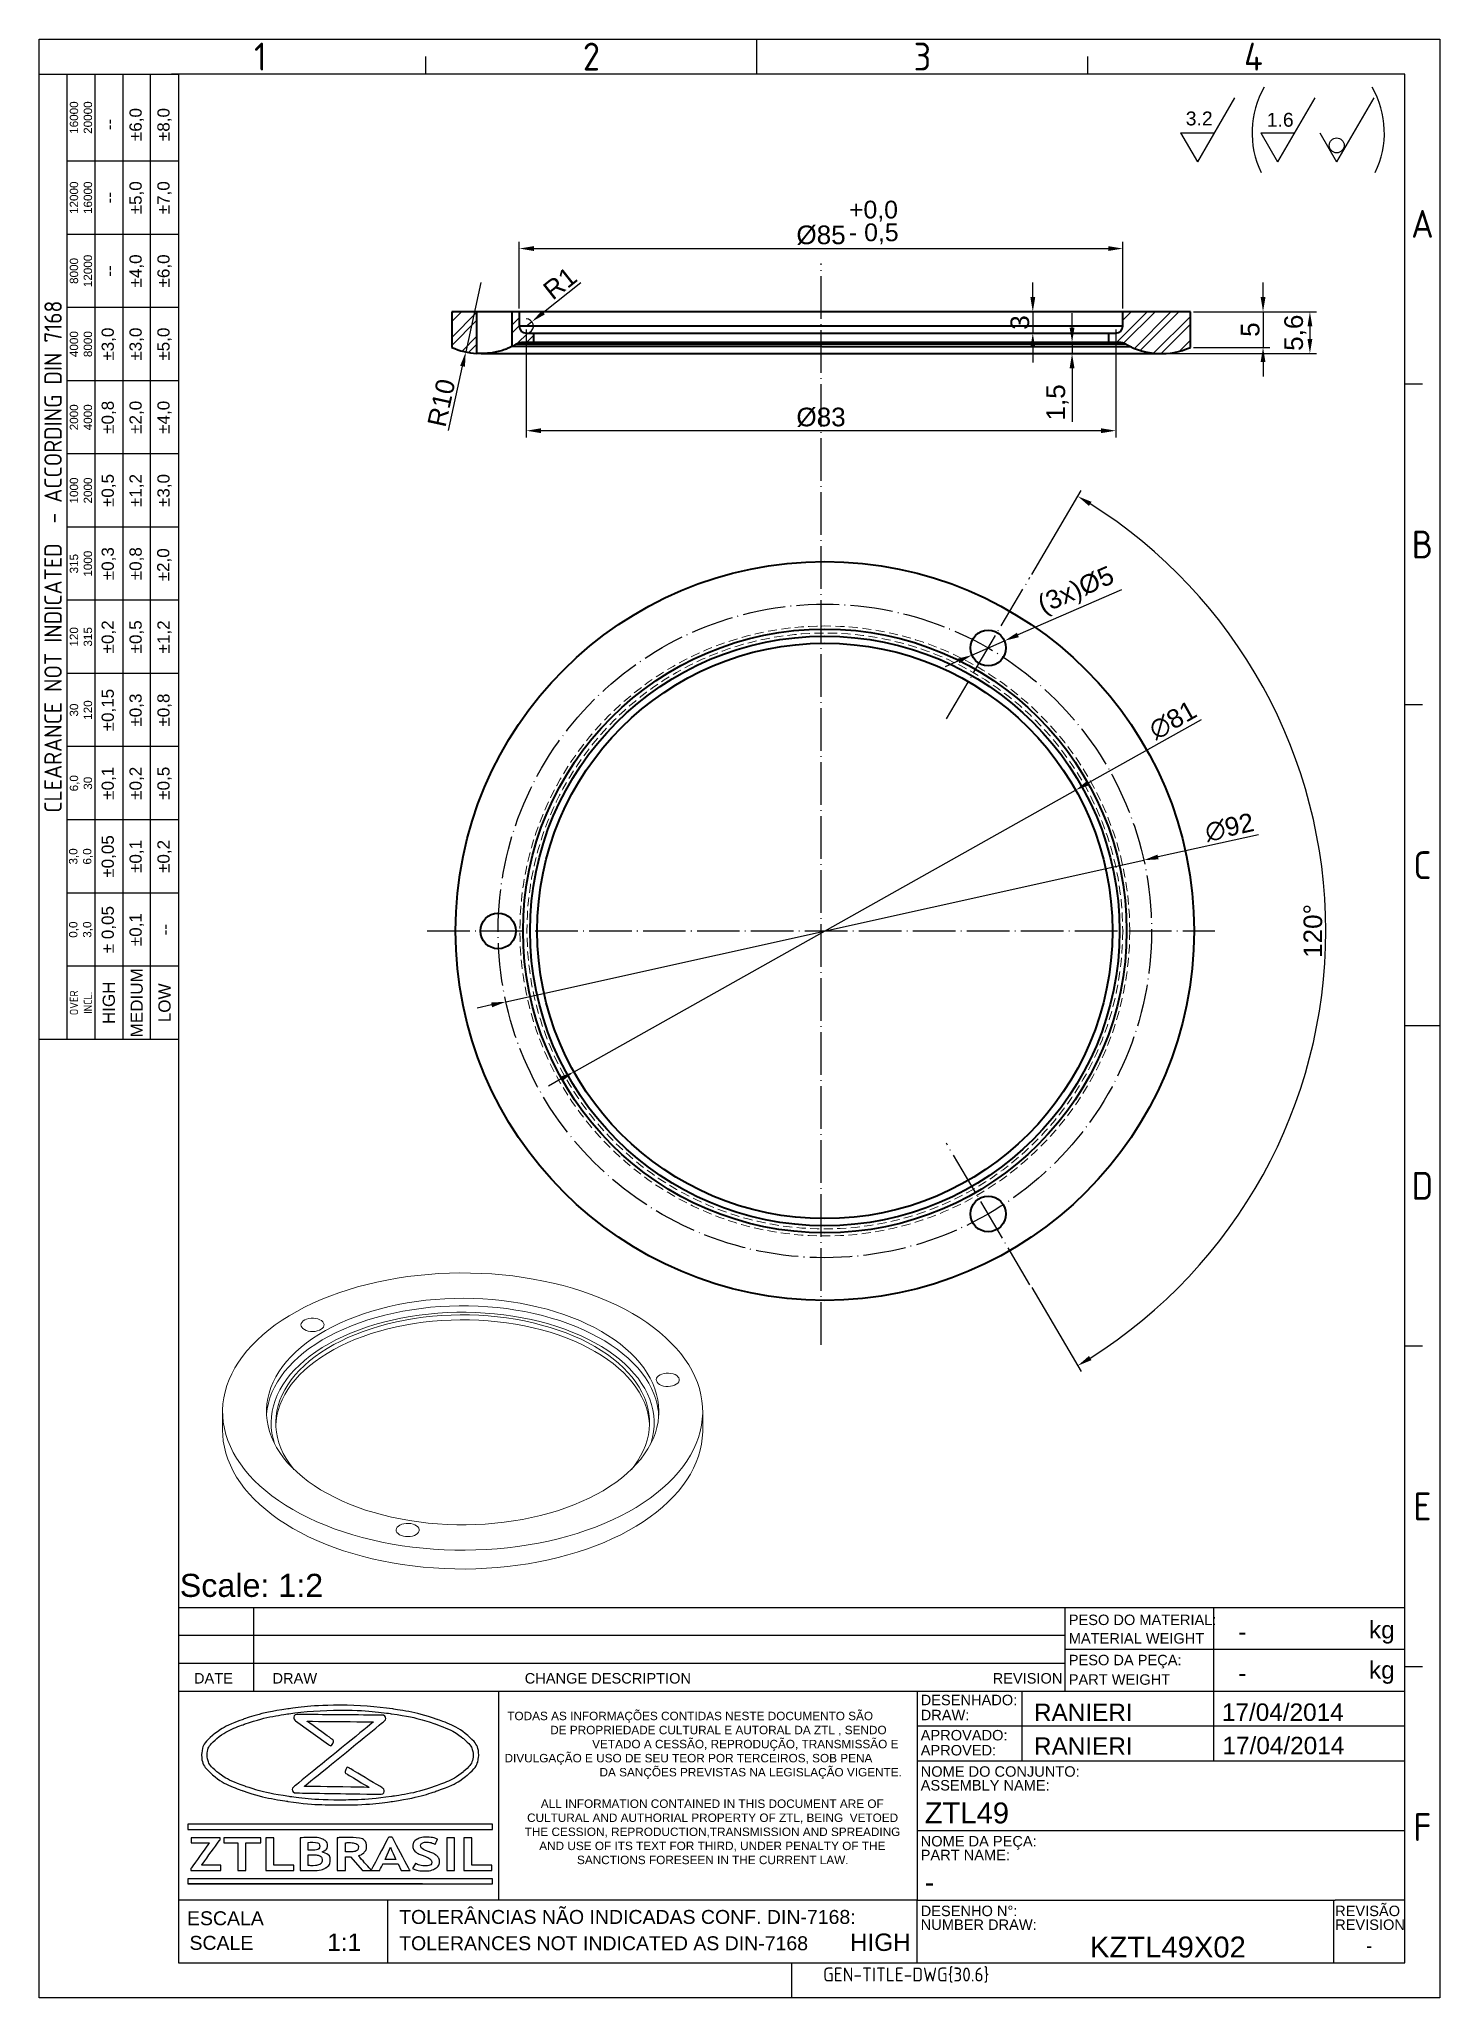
# Model space of a CAD drawing. Header units: millimetres. Extents: x 4337 to 4534, y 1258 to 1534.
import ezdxf
from ezdxf.enums import TextEntityAlignment as Align

# ---------------------------------------------------------------- set-up
doc = ezdxf.new("R2010")
doc.units = ezdxf.units.MM
for name, pattern in [('ACAD_ISO02W100', [15, 12, -3]), ('ACAD_ISO04W100', [30, 24, -3, 0, -3]), ('HIDDEN', [1.905, 1.27, -0.635])]:
    doc.linetypes.add(name, pattern=pattern)
for name, color, linetype, lineweight in [('AM_0', 7, 'Continuous', 40), ('AM_4', 1, 'ACAD_ISO04W100', 25), ('AM_5', 5, 'Continuous', 25), ('AM_8', 40, 'ACAD_ISO02W100', 35)]:
    doc.layers.add(name, color=color, linetype=linetype, lineweight=lineweight)
doc.layers.add('Camada 1', color=7, linetype='Continuous')
doc.styles.add('ACISOTS', font='isocp.shx', dxfattribs={"height": 1})
doc.styles.get("Standard").update_dxf_attribs({"font": 'arial.ttf'})
doc.dimstyles.new('ISO-25', dxfattribs={"dimscale": 0.75, "dimtxt": 3.5, "dimasz": 2.75, "dimexe": 1.25, "dimexo": 0.625, "dimtad": 1, "dimtxsty": 'Standard', "dimcen": 2.5, "dimadec": 0, "dimazin": 0, "dimtfac": 1, "dimtmove": 0, "dimatfit": 3, "dimfxl": 1, "dimarcsym": 0})

msp = doc.modelspace()

# ---------------------------------------------------------------- texts
at = {"color": 135, "lineweight": 25, "style": 'ACISOTS'}
for s, p in [('1', (4367.781, 1531.393)), ('2', (4414.389, 1531.393)), ('3', (4460.997, 1531.393)), ('4', (4507.606, 1531.393)), ('A', (4531.4, 1507.843)), ('B', (4531.4, 1462.707)), ('C', (4531.4, 1417.571)), ('D', (4531.4, 1372.434)), ('E', (4531.4, 1327.298)), ('F', (4531.4, 1282.161))]:
    msp.add_text(s, height=3.925, dxfattribs=at).set_placement(p, align=Align.MIDDLE)
for s, height, p in [('PESO DO MATERIAL:', 1.47184, (4481.604, 1310.595)), ('kg', 2.4531, (4523.877, 1308.714)), ('MATERIAL WEIGHT', 1.47184, (4481.604, 1307.988)), ('PESO DA PEÇA:', 1.47184, (4481.604, 1304.938)), ('kg', 2.4531, (4523.877, 1303.054)), ('DATE', 1.4718, (4358.425, 1302.364)), ('DRAW', 1.4718, (4369.482, 1302.364)), ('CHANGE DESCRIPTION', 1.47184, (4404.996, 1302.364)), ('REVISION', 1.4718, (4470.884, 1302.364)), ('PART WEIGHT', 1.47184, (4481.604, 1302.192)), ('DESENHADO:', 1.4718, (4460.755, 1299.314)), ('DRAW:', 1.4718, (4460.755, 1297.196)), ('APROVADO:', 1.4718, (4460.755, 1294.357)), ('APROVED:', 1.4718, (4460.755, 1292.24)), ('NOME DO CONJUNTO:', 1.47184, (4460.755, 1289.245)), ('ASSEMBLY NAME:', 1.47184, (4460.755, 1287.307)), ('NOME DA PEÇA:', 1.47184, (4460.755, 1279.432)), ('PART NAME:', 1.4718, (4460.755, 1277.494)), ('DESENHO N%%d:', 1.47184, (4460.755, 1269.62)), ('REVISÃO', 1.4718, (4519.112, 1269.62)), ('ESCALA', 1.9625, (4357.441, 1268.343)), ('TOLERÂNCIAS NÃO INDICADAS CONF. DIN-7168:', 1.96246, (4387.313, 1268.526)), ('NUMBER DRAW:', 1.47184, (4460.755, 1267.682)), ('REVISION', 1.4718, (4519.112, 1267.682)), ('SCALE', 1.9625, (4357.795, 1264.876)), ('TOLERANCES NOT INDICATED AS DIN-7168', 1.96246, (4387.313, 1264.822))]:
    msp.add_text(s, height=height).set_placement(p)
at = {"color": 135, "lineweight": 25, "attachment_point": 5, "rotation": 90}
for s, insert, char_height, width in [('16000\\P20000', (4342.514, 1522.807), 1.1775, 12.26534), ('--', (4346.439, 1521.826), 1.7171, 10.30289), ('±6,0', (4350.364, 1521.826), 1.7171, 10.30289), ('±8,0', (4354.289, 1521.826), 1.7171, 10.30289), ('12000\\P16000', (4342.514, 1511.523), 1.1775, 10.30289), ('±5,0', (4350.364, 1511.523), 1.7171, 10.30289), ('±7,0', (4354.289, 1511.523), 1.7171, 10.30289), ('--', (4346.439, 1511.523), 1.7171, 10.30289), ('8000\\P12000', (4342.514, 1501.22), 1.1775, 10.30289), ('±4,0', (4350.364, 1501.22), 1.7171, 10.30289), ('±6,0', (4354.289, 1501.22), 1.7171, 10.30289), ('--', (4346.439, 1501.22), 1.7171, 10.30289), ('{\\Fisocp.shx|c0;CLEARANCE NOT INDICATED  - ACCORDING DIN 7168}', (4338.589, 1460.99), 2.45307, 135.90001), ('4000\\P8000', (4342.514, 1490.917), 1.1775, 10.30289), ('±3,0', (4346.439, 1490.917), 1.7171, 10.30289), ('±3,0', (4350.364, 1490.917), 1.7171, 10.30289), ('±5,0', (4354.289, 1490.917), 1.7171, 10.30289), ('2000\\P4000', (4342.514, 1480.614), 1.1775, 10.30289), ('±0,8', (4346.439, 1480.614), 1.7171, 10.30289), ('±2,0', (4350.364, 1480.614), 1.7171, 10.30289), ('±4,0', (4354.289, 1480.614), 1.7171, 10.30289), ('±0,5', (4346.439, 1470.311), 1.7171, 10.30289), ('±1,2', (4350.364, 1470.311), 1.7171, 10.30289), ('±3,0', (4354.289, 1470.311), 1.7171, 10.30289), ('1000\\P2000', (4342.514, 1470.311), 1.1775, 10.30289), ('315\\P1000', (4342.514, 1460.009), 1.1775, 10.30289), ('±0,3', (4346.439, 1460.009), 1.7171, 10.30289), ('±0,8', (4350.364, 1460.009), 1.7171, 10.30289), ('±2,0', (4354.256, 1459.854), 1.7171, 10.30289), ('120\\P315', (4342.514, 1449.706), 1.1775, 10.30289), ('±0,2', (4346.439, 1449.706), 1.7171, 10.30289), ('±0,5', (4350.364, 1449.706), 1.7171, 10.30289), ('±1,2', (4354.289, 1449.706), 1.7171, 10.30289), ('±0,15', (4346.439, 1439.403), 1.7171, 10.30289), ('30\\P120', (4342.514, 1439.403), 1.1775, 10.30289), ('±0,3', (4350.364, 1439.403), 1.7171, 10.30289), ('±0,8', (4354.289, 1439.403), 1.7171, 10.30289), ('±0,1', (4346.439, 1429.1), 1.7171, 10.30289), ('±0,2', (4350.364, 1429.1), 1.7171, 10.30289), ('±0,5', (4354.289, 1429.1), 1.7171, 10.30289), ('6,0\\P30', (4342.514, 1429.1), 1.1775, 10.30289), ('±0,05', (4346.439, 1418.797), 1.7171, 10.30289), ('±0,1', (4350.364, 1418.797), 1.7171, 10.30289), ('±0,2', (4354.289, 1418.797), 1.7171, 10.30289), ('3,0\\P6,0', (4342.514, 1418.797), 1.1775, 10.30289), ('± 0,05', (4346.439, 1408.494), 1.7171, 10.30289), ('0,0\\P3,0', (4342.514, 1408.494), 1.1775, 10.30289), ('\\pt4.79529;±0,1', (4350.364, 1408.494), 1.71715, 10.30289), ('--', (4354.289, 1408.494), 1.7171, 10.30289), ('HIGH', (4346.439, 1398.191), 1.7171, 10.30289), ('MEDIUM', (4350.364, 1398.191), 1.7171, 10.30289), ('LOW', (4354.289, 1398.191), 1.7171, 10.30289), ('{\\Fisocp.shx|c0;OVER\\PINCL.}', (4342.514, 1398.191), 1.17747, 10.30289)]:
    msp.add_mtext(s, dxfattribs=dict(at, insert=insert, char_height=char_height, width=width))
at = {"ltscale": 0.25, "insert": (4356.428, 1317.81), "char_height": 3.25, "attachment_point": 1}
msp.add_mtext_dynamic_manual_height_columns('Scale: 1:2', width=26.74894, gutter_width=12.5, heights=[0], dxfattribs=at)
at = {"linetype": 'Continuous', "char_height": 1.18729, "attachment_point": 1}
for s, width, gutter_width, heights, insert in [('\\pi1.3835;TODAS AS INFORMAÇÕES CONTIDAS NESTE DOCUMENTO SÃO \\P\\pi7.4287;DE PROPRIEDADE CULTURAL E AUTORAL DA ZTL , SENDO \\P\\pi13.334;VETADO A CESSÃO, REPRODUÇÃO, TRANSMISSÃO E \\P\\pi0.99825;DIVULGAÇÃO E USO DE SEU TEOR POR TERCEIROS, SOB PENA \\P\\pi14.37;DA SANÇÕES PREVISTAS NA LEGISLAÇÃO VIGENTE.', 57.54943, 0, [13.028], (4401.157, 1298.395)), ('\\pi2.5421;ALL INFORMATION CONTAINED IN THIS DOCUMENT ARE OF \\P\\pi0.60571;CULTURAL AND AUTHORIAL PROPERTY OF ZTL, BEING  VETOED \\P\\pi0.27001;THE CESSION, REPRODUCTION,TRANSMISSION AND SPREADING \\P\\pi2.3178;AND USE OF ITS TEXT FOR THIRD, UNDER PENALTY OF THE \\P\\pi7.6351;SANCTIONS FORESEEN IN THE CURRENT LAW.', 53.29567, 12.5, [0], (4404.722, 1286.044))]:
    msp.add_mtext_dynamic_manual_height_columns(s, width=width, gutter_width=gutter_width, heights=heights, dxfattribs=dict(at, insert=insert))
for p in [(4505.458, 1309.662), (4505.458, 1303.824)]:
    msp.add_attdef('-', text='', height=2.453).set_placement(p, align=Align.MIDDLE_LEFT)
for tag, p, height in [('RANIERI', (4476.7, 1297.081), 2.453), ('17/04/2014', (4503.17, 1297.109), 2.453), ('RANIERI', (4476.698, 1292.333), 2.453), ('17/04/2014', (4503.248, 1292.415), 2.453), ('ZTL49', (4461.31, 1282.676), 2.944), ('-', (4461.31, 1272.938), 2.944), ('KZTL49X02', (4484.591, 1263.805), 2.944)]:
    msp.add_attdef(tag, p, '', height=height)
for tag, height, p in [('1:1', 2.453, (4379.581, 1265.949)), ('HIGH', 2.453, (4455.069, 1265.949)), ('-', 1.919, (4523.902, 1265.47))]:
    msp.add_attdef(tag, text='', height=height).set_placement(p, align=Align.MIDDLE_CENTER)
at = {"color": 135, "style": 'ACISOTS'}
msp.add_attdef('GEN-TITLE-DWG{30.6}', (4447.018, 1260.423), '', height=1.962, dxfattribs=at)
at = {"layer": 'AM_5', "char_height": 1.9519, "attachment_point": 1}
for s, insert in [('3.2', (4498.076, 1523.661)), ('1.6', (4509.476, 1523.473))]:
    msp.add_mtext_dynamic_manual_height_columns(s, width=18.23779, gutter_width=12.5, heights=[0], dxfattribs=dict(at, insert=insert))
at = {"layer": 'AM_5', "ltscale": 0.25, "char_height": 2.5, "attachment_point": 1}
for s, insert in [('+0,0', (4450.657, 1511.107)), ('- 0,5', (4450.657, 1507.907))]:
    msp.add_mtext_dynamic_manual_height_columns(s, width=8.30128, gutter_width=12.5, heights=[0], dxfattribs=dict(at, insert=insert))

# ---------------------------------------------------------------- blocks, each defined once
blk = doc.blocks.new('*D16')
at = {"layer": 'AM_5', "color": 0, "lineweight": -2, "ltscale": 0.25, "transparency": 16777216}
for p, q in [((4508.96, 1497.53), (4508.96, 1499.59)), ((4499.19, 1495.46), (4509.9, 1495.46)), ((4508.96, 1495.46), (4508.96, 1490.46)), ((4499.19, 1490.46), (4509.9, 1490.46)), ((4508.96, 1488.4), (4508.96, 1486.34))]:
    blk.add_line(p, q, dxfattribs=at)
at = {"layer": 'AM_5', "color": 0, "ltscale": 0.25, "transparency": 16777216}
for points in [[(4508.62, 1497.53), (4509.3, 1497.53), (4508.96, 1495.46)], [(4508.62, 1488.4), (4509.3, 1488.4), (4508.96, 1490.46)]]:
    blk.add_solid(points, dxfattribs=at)
at = {"layer": 'Defpoints', "color": 0, "ltscale": 0.25, "transparency": 16777216}
for p in [(4498.72, 1495.46), (4498.72, 1490.46), (4508.96, 1490.46)]:
    blk.add_point(p, dxfattribs=at)
at = {"layer": 'AM_5', "color": 0, "ltscale": 0.25, "transparency": 16777216, "insert": (4507.16, 1492.96), "char_height": 2.62, "attachment_point": 5, "rotation": 90}
blk.add_mtext('5', dxfattribs=at)
blk = doc.blocks.new('*D17')
at = {"layer": 'AM_5', "color": 0, "lineweight": -2, "ltscale": 0.25, "transparency": 16777216}
for p, q in [((4404.22, 1495.93), (4404.22, 1505.31)), ((4406.29, 1504.37), (4487.16, 1504.37)), ((4489.22, 1495.93), (4489.22, 1505.31))]:
    blk.add_line(p, q, dxfattribs=at)
at = {"layer": 'AM_5', "color": 0, "ltscale": 0.25, "transparency": 16777216}
for points in [[(4406.29, 1504.71), (4406.29, 1504.03), (4404.22, 1504.37)], [(4487.16, 1504.71), (4487.16, 1504.03), (4489.22, 1504.37)]]:
    blk.add_solid(points, dxfattribs=at)
at = {"layer": 'Defpoints', "color": 0, "ltscale": 0.25, "transparency": 16777216}
for p in [(4489.22, 1504.37), (4404.22, 1495.46), (4489.22, 1495.46)]:
    blk.add_point(p, dxfattribs=at)
at = {"layer": 'AM_5', "color": 0, "ltscale": 0.25, "transparency": 16777216, "insert": (4446.72, 1506.25), "char_height": 2.625, "attachment_point": 5}
blk.add_mtext('%%c85', dxfattribs=at)
blk = doc.blocks.new('*D18')
at = {"layer": 'AM_5', "color": 0, "lineweight": -2, "ltscale": 0.25, "transparency": 16777216}
for p, q in [((4500.26, 1438.05), (4484.37, 1429.14)), ((4411.94, 1388.49), (4482.57, 1428.13)), ((4410.14, 1387.48), (4408.34, 1386.47))]:
    blk.add_line(p, q, dxfattribs=at)
at = {"layer": 'AM_5', "color": 0, "ltscale": 0.25, "transparency": 16777216}
for points in [[(4484.2, 1429.44), (4484.54, 1428.84), (4482.57, 1428.13)], [(4409.97, 1387.78), (4410.31, 1387.18), (4411.94, 1388.49)]]:
    blk.add_solid(points, dxfattribs=at)
at = {"layer": 'Defpoints', "color": 0, "ltscale": 0.25, "transparency": 16777216}
for p in [(4482.57, 1428.13), (4411.94, 1388.49)]:
    blk.add_point(p, dxfattribs=at)
at = {"layer": 'AM_5', "color": 0, "ltscale": 0.25, "transparency": 16777216, "insert": (4496.26, 1437.97), "char_height": 2.625, "attachment_point": 5, "rotation": 29.2998}
blk.add_mtext('∅81', dxfattribs=at)
blk = doc.blocks.new('*D19')
at = {"layer": 'AM_5', "color": 0, "lineweight": -2, "ltscale": 0.25, "transparency": 16777216}
for p, q in [((4476.54, 1497.53), (4476.54, 1499.59)), ((4476.85, 1495.46), (4475.6, 1495.46)), ((4476.54, 1495.46), (4476.54, 1492.46)), ((4476.07, 1492.46), (4475.6, 1492.46)), ((4476.54, 1490.4), (4476.54, 1488.34))]:
    blk.add_line(p, q, dxfattribs=at)
at = {"layer": 'AM_5', "color": 0, "ltscale": 0.25, "transparency": 16777216}
for points in [[(4476.2, 1497.53), (4476.88, 1497.53), (4476.54, 1495.46)], [(4476.2, 1490.4), (4476.88, 1490.4), (4476.54, 1492.46)]]:
    blk.add_solid(points, dxfattribs=at)
at = {"layer": 'Defpoints', "color": 0, "ltscale": 0.25, "transparency": 16777216}
for p in [(4477.32, 1495.46), (4476.54, 1492.46), (4476.54, 1492.46)]:
    blk.add_point(p, dxfattribs=at)
at = {"layer": 'AM_5', "color": 0, "ltscale": 0.25, "transparency": 16777216, "insert": (4474.73, 1493.96), "char_height": 2.62, "attachment_point": 5, "rotation": 90}
blk.add_mtext('3', dxfattribs=at)
blk = doc.blocks.new('*D20')
at = {"layer": 'AM_5', "color": 0, "lineweight": -2, "ltscale": 0.25, "transparency": 16777216}
for p, q in [((4482.07, 1493.23), (4482.07, 1495.29)), ((4481.6, 1491.16), (4481.13, 1491.16)), ((4481.6, 1489.58), (4481.13, 1489.58)), ((4482.07, 1491.16), (4482.07, 1489.58)), ((4482.07, 1487.52), (4482.07, 1479.97))]:
    blk.add_line(p, q, dxfattribs=at)
at = {"layer": 'AM_5', "color": 0, "ltscale": 0.25, "transparency": 16777216}
for points in [[(4481.72, 1493.23), (4482.41, 1493.23), (4482.07, 1491.16)], [(4481.72, 1487.52), (4482.41, 1487.52), (4482.07, 1489.58)]]:
    blk.add_solid(points, dxfattribs=at)
at = {"layer": 'Defpoints', "color": 0, "ltscale": 0.25, "transparency": 16777216}
for p in [(4482.07, 1491.16), (4482.07, 1489.58), (4482.07, 1489.58)]:
    blk.add_point(p, dxfattribs=at)
at = {"layer": 'AM_5', "color": 0, "ltscale": 0.25, "transparency": 16777216, "insert": (4480.02, 1482.71), "char_height": 2.625, "attachment_point": 5, "rotation": 90}
blk.add_mtext('1,5', dxfattribs=at)
blk = doc.blocks.new('*D21')
at = {"layer": 'AM_5', "color": 0, "lineweight": -2, "ltscale": 0.25, "transparency": 16777216}
for p, q in [((4412.9, 1499.54), (4407.62, 1495.36)), ((4405.22, 1493.46), (4406.01, 1494.08))]:
    blk.add_line(p, q, dxfattribs=at)
blk.add_arc((4405.22, 1493.46), 1, 296.8574, 92.1129, dxfattribs=at)
at = {"layer": 'AM_5', "color": 0, "ltscale": 0.25, "transparency": 16777216}
blk.add_solid([(4407.41, 1495.63), (4407.84, 1495.1), (4406.01, 1494.08)], dxfattribs=at)
at = {"layer": 'Defpoints', "color": 0, "ltscale": 0.25, "transparency": 16777216}
for p in [(4405.22, 1493.46), (4406.01, 1494.08)]:
    blk.add_point(p, dxfattribs=at)
at = {"layer": 'AM_5', "color": 0, "ltscale": 0.25, "transparency": 16777216, "insert": (4409.96, 1499.49), "char_height": 2.625, "attachment_point": 5, "rotation": 38.3981}
blk.add_mtext('R1', dxfattribs=at)
blk = doc.blocks.new('*D22')
at = {"layer": 'AM_5', "color": 0, "lineweight": -2, "ltscale": 0.25, "transparency": 16777216}
for p, q in [((4398.83, 1499.58), (4396.69, 1489.81)), ((4394.26, 1478.75), (4396.25, 1487.8))]:
    blk.add_line(p, q, dxfattribs=at)
at = {"layer": 'AM_5', "color": 0, "ltscale": 0.25, "transparency": 16777216}
blk.add_solid([(4395.91, 1487.87), (4396.58, 1487.73), (4396.69, 1489.81)], dxfattribs=at)
at = {"layer": 'Defpoints', "color": 0, "ltscale": 0.25, "transparency": 16777216}
for p in [(4398.83, 1499.58), (4396.69, 1489.81)]:
    blk.add_point(p, dxfattribs=at)
at = {"layer": 'AM_5', "color": 0, "ltscale": 0.25, "transparency": 16777216, "insert": (4393.27, 1482.65), "char_height": 2.625, "attachment_point": 5, "rotation": 77.6354}
blk.add_mtext('R10', dxfattribs=at)
blk = doc.blocks.new('*D23')
at = {"layer": 'AM_5', "color": 0, "lineweight": -2, "ltscale": 0.25, "transparency": 16777216}
for p, q in [((4489.02, 1456.34), (4474.44, 1449.97)), ((4467.96, 1447.14), (4472.55, 1449.15)), ((4466.07, 1446.32), (4464.18, 1445.49))]:
    blk.add_line(p, q, dxfattribs=at)
at = {"layer": 'AM_5', "color": 0, "ltscale": 0.25, "transparency": 16777216}
for points in [[(4474.3, 1450.29), (4474.57, 1449.66), (4472.55, 1449.15)], [(4465.94, 1446.63), (4466.21, 1446), (4467.96, 1447.14)]]:
    blk.add_solid(points, dxfattribs=at)
at = {"layer": 'Defpoints', "color": 0, "ltscale": 0.25, "transparency": 16777216}
for p in [(4472.55, 1449.15), (4467.96, 1447.14)]:
    blk.add_point(p, dxfattribs=at)
at = {"layer": 'AM_5', "color": 0, "ltscale": 0.25, "transparency": 16777216, "insert": (4482.73, 1456.02), "char_height": 2.625, "attachment_point": 5, "rotation": 23.6034}
blk.add_mtext('(3x)%%c5', dxfattribs=at)
blk = doc.blocks.new('*D24')
at = {"layer": 'AM_5', "color": 0, "lineweight": -2, "ltscale": 0.25, "transparency": 16777216}
for p, q in [((4508.32, 1421.86), (4494.18, 1418.72)), ((4402.35, 1398.34), (4492.16, 1418.27)), ((4400.33, 1397.89), (4398.32, 1397.45))]:
    blk.add_line(p, q, dxfattribs=at)
at = {"layer": 'AM_5', "color": 0, "ltscale": 0.25, "transparency": 16777216}
for points in [[(4494.1, 1419.06), (4494.25, 1418.39), (4492.16, 1418.27)], [(4400.26, 1398.23), (4400.41, 1397.56), (4402.35, 1398.34)]]:
    blk.add_solid(points, dxfattribs=at)
at = {"layer": 'Defpoints', "color": 0, "ltscale": 0.25, "transparency": 16777216}
for p in [(4492.16, 1418.27), (4402.35, 1398.34)]:
    blk.add_point(p, dxfattribs=at)
at = {"layer": 'AM_5', "color": 0, "ltscale": 0.25, "transparency": 16777216, "insert": (4504.24, 1422.88), "char_height": 2.625, "attachment_point": 5, "rotation": 12.5133}
blk.add_mtext('∅92', dxfattribs=at)
blk = doc.blocks.new('*D25')
at = {"layer": 'AM_5', "color": 0, "lineweight": -2, "ltscale": 0.25, "transparency": 16777216}
for p, q in [((4405.22, 1492.99), (4405.22, 1477.79)), ((4488.22, 1492.99), (4488.22, 1477.79)), ((4486.16, 1478.73), (4407.29, 1478.73))]:
    blk.add_line(p, q, dxfattribs=at)
at = {"layer": 'AM_5', "color": 0, "ltscale": 0.25, "transparency": 16777216}
for points in [[(4407.29, 1479.07), (4407.29, 1478.39), (4405.22, 1478.73)], [(4486.16, 1479.07), (4486.16, 1478.39), (4488.22, 1478.73)]]:
    blk.add_solid(points, dxfattribs=at)
at = {"layer": 'Defpoints', "color": 0, "ltscale": 0.25, "transparency": 16777216}
for p in [(4405.22, 1493.46), (4488.22, 1493.46), (4405.22, 1478.73)]:
    blk.add_point(p, dxfattribs=at)
at = {"layer": 'AM_5', "color": 0, "ltscale": 0.25, "transparency": 16777216, "insert": (4446.72, 1480.61), "char_height": 2.625, "attachment_point": 5}
blk.add_mtext('%%c83', dxfattribs=at)
blk = doc.blocks.new('*D26')
at = {"layer": 'AM_5', "color": 0, "lineweight": -2, "ltscale": 0.25, "transparency": 16777216}
for p, q in [((4476.38, 1458.51), (4483.35, 1470.31)), ((4476.38, 1358.11), (4483.35, 1346.3))]:
    blk.add_line(p, q, dxfattribs=at)
blk.add_arc((4446.72, 1408.31), 71.08, 302.2316, 57.7684, dxfattribs=at)
at = {"layer": 'AM_5', "color": 0, "ltscale": 0.25, "transparency": 16777216}
for points in [[(4484.45, 1468.14), (4484.81, 1468.72), (4482.87, 1469.5)], [(4484.81, 1347.89), (4484.45, 1348.48), (4482.87, 1347.11)]]:
    blk.add_solid(points, dxfattribs=at)
at = {"layer": 'Defpoints', "color": 0, "ltscale": 0.25, "transparency": 16777216}
for p in [(4476.14, 1458.1), (4464.37, 1438.19), (4513.59, 1384.22), (4464.37, 1378.43), (4476.14, 1358.51)]:
    blk.add_point(p, dxfattribs=at)
at = {"layer": 'AM_5', "color": 0, "ltscale": 0.25, "transparency": 16777216, "insert": (4515.99, 1408.31), "char_height": 2.625, "attachment_point": 5, "rotation": 90}
blk.add_mtext('120%%D', dxfattribs=at)
blk = doc.blocks.new('*D27')
at = {"layer": 'AM_5', "color": 0, "lineweight": -2, "ltscale": 0.25, "transparency": 16777216}
for p, q in [((4499.19, 1495.46), (4516.5, 1495.46)), ((4515.56, 1493.4), (4515.56, 1491.64)), ((4495.09, 1489.58), (4516.5, 1489.58))]:
    blk.add_line(p, q, dxfattribs=at)
at = {"layer": 'AM_5', "color": 0, "ltscale": 0.25, "transparency": 16777216}
for points in [[(4515.22, 1493.4), (4515.9, 1493.4), (4515.56, 1495.46)], [(4515.22, 1491.64), (4515.9, 1491.64), (4515.56, 1489.58)]]:
    blk.add_solid(points, dxfattribs=at)
at = {"layer": 'Defpoints', "color": 0, "ltscale": 0.25, "transparency": 16777216}
for p in [(4498.72, 1495.46), (4494.62, 1489.58), (4515.56, 1489.58)]:
    blk.add_point(p, dxfattribs=at)
at = {"layer": 'AM_5', "color": 0, "ltscale": 0.25, "transparency": 16777216, "insert": (4513.51, 1492.52), "char_height": 2.625, "attachment_point": 5, "rotation": 90}
blk.add_mtext('5,6', dxfattribs=at)

# ---------------------------------------------------------------- dimensions: what is measured, and where the dimension line sits
at = {"layer": 'AM_5', "ltscale": 0.25}
for base, p1, p2, text, picture, middle in [((4489.224, 1504.37), (4404.224, 1495.463), (4489.224, 1495.463), '%%c85', '*D17', (4446.724, 1506.252)), ((4405.224, 1478.73), (4488.224, 1493.463), (4405.224, 1493.463), '%%c83', '*D25', (4446.724, 1480.612))]:
    dim = msp.add_linear_dim(base=base, p1=p1, p2=p2, text=text, dimstyle='ISO-25', dxfattribs=at)
    dim.commit()
    dim.dimension.update_dxf_attribs({"geometry": picture, "text_midpoint": middle})
for center, mpoint, picture, middle in [((4405.224, 1493.463), (4406.008, 1494.084), '*D21', (4409.959, 1499.494)), ((4398.828, 1499.582), (4396.687, 1489.814), '*D22', (4393.265, 1482.655))]:
    dim = msp.add_radius_dim(center=center, mpoint=mpoint, dimstyle='ISO-25', dxfattribs=at)
    dim.commit()
    dim.dimension.update_dxf_attribs({"geometry": picture, "text_midpoint": middle})
for base, p1, p2, picture, middle in [((4476.54, 1492.463), (4477.321, 1495.463), (4476.54, 1492.463), '*D19', (4474.73, 1493.963)), ((4508.959, 1490.463), (4498.724, 1495.463), (4498.724, 1490.463), '*D16', (4507.155, 1492.963))]:
    dim = msp.add_linear_dim(base=base, p1=p1, p2=p2, angle=90, dimstyle='ISO-25', dxfattribs=at)
    dim.commit()
    dim.dimension.update_dxf_attribs({"geometry": picture, "text_midpoint": middle})
for base, p1, p2, text, picture, middle in [((4482.068, 1489.582), (4482.068, 1491.163), (4482.068, 1489.582), '1,5', '*D20', (4480.022, 1482.712)), ((4515.561, 1489.582), (4498.724, 1495.463), (4494.62, 1489.582), '5,6', '*D27', (4513.515, 1492.522))]:
    dim = msp.add_linear_dim(base=base, p1=p1, p2=p2, angle=90, text=text, dimstyle='ISO-25', dxfattribs=at)
    dim.commit()
    dim.dimension.update_dxf_attribs({"geometry": picture, "text_midpoint": middle})
dim = msp.add_angular_dim_2l(base=(4513.593, 1384.219), line1=((4476.137, 1358.511), (4464.372, 1378.429)), line2=((4464.372, 1438.185), (4476.137, 1458.104)), text='120%%D', dimstyle='ISO-25', dxfattribs=at)
dim.commit()
dim.dimension.update_dxf_attribs({"geometry": '*D26', "text_midpoint": (4515.99, 1408.307)})
dim = msp.add_diameter_dim_2p(p1=(4467.964, 1447.143), p2=(4472.545, 1449.145), text='(3x)%%c5', dimstyle='ISO-25', dxfattribs=at)
dim.commit()
dim.dimension.update_dxf_attribs({"geometry": '*D23', "text_midpoint": (4483.622, 1453.985), "dimtype": 163})
for p1, p2, picture, middle in [((4411.936, 1388.487), (4482.573, 1428.127), '*D18', (4497.183, 1436.325)), ((4402.347, 1398.34), (4492.162, 1418.274), '*D24', (4504.649, 1421.045))]:
    dim = msp.add_diameter_dim_2p(p1=p1, p2=p2, dimstyle='ISO-25', dxfattribs=at)
    dim.commit()
    dim.dimension.update_dxf_attribs({"geometry": picture, "text_midpoint": middle, "dimtype": 163})

# ---------------------------------------------------------------- hatches: boundary and pattern name
at = {"layer": 'AM_5', "ltscale": 0.25}
h = msp.add_hatch(dxfattribs=at)
h.set_pattern_fill('ANSI32', color=256, scale=0.25)
h.paths.add_polyline_path([(4498.724, 1495.463), (4489.224, 1495.463), (4489.224, 1493.463, -0.4142136), (4488.224, 1492.463), (4487.224, 1492.463), (4487.224, 1491.163), (4488.667, 1491.163, -0.1305115), (4489.659, 1490.899, 0.2399494), (4498.724, 1490.463)])
h.paths.add_polyline_path([(4398.224, 1495.463), (4394.724, 1495.463), (4394.724, 1490.463, 0.0908624), (4398.224, 1489.6)])
h.paths.add_polyline_path([(4406.224, 1492.463), (4405.224, 1492.463, -0.4142136), (4404.224, 1493.463), (4404.224, 1495.463), (4403.224, 1495.463), (4403.224, 1490.6, 0.0159869), (4403.789, 1490.899, -0.1305115), (4404.781, 1491.163), (4406.224, 1491.163)])

# ---------------------------------------------------------------- linework, layer by layer
at = {"color": 135, "lineweight": 25}
for p, q in [((4336.627, 1258.121), (4336.627, 1533.846)), ((4336.627, 1533.846), (4533.853, 1533.846)), ((4437.693, 1528.94), (4437.693, 1533.846)), ((4533.853, 1533.846), (4533.853, 1258.121)), ((4391.085, 1528.94), (4391.085, 1531.393)), ((4484.301, 1528.94), (4484.301, 1531.393)), ((4340.552, 1393.04), (4340.552, 1528.94)), ((4344.476, 1528.94), (4344.476, 1393.04)), ((4348.401, 1528.94), (4348.401, 1393.04)), ((4352.326, 1393.04), (4352.326, 1528.94)), ((4356.251, 1516.674), (4340.552, 1516.674)), ((4356.251, 1506.372), (4340.552, 1506.372)), ((4356.251, 1496.069), (4340.552, 1496.069)), ((4356.251, 1485.766), (4340.552, 1485.766)), ((4531.4, 1485.275), (4528.947, 1485.275)), ((4356.251, 1475.463), (4340.552, 1475.463)), ((4356.251, 1465.16), (4340.552, 1465.16)), ((4356.251, 1454.857), (4340.552, 1454.857)), ((4356.251, 1444.554), (4340.552, 1444.554)), ((4531.4, 1440.139), (4528.947, 1440.139)), ((4356.251, 1434.251), (4340.552, 1434.251)), ((4356.251, 1423.948), (4340.552, 1423.948)), ((4356.251, 1413.646), (4340.552, 1413.646)), ((4356.251, 1403.343), (4340.552, 1403.343)), ((4528.947, 1395.002), (4533.853, 1395.002)), ((4531.4, 1349.866), (4528.947, 1349.866)), ((4531.4, 1304.729), (4528.947, 1304.729)), ((4442.599, 1258.121), (4442.599, 1263.027)), ((4533.853, 1258.121), (4336.627, 1258.121))]:
    msp.add_line(p, q, dxfattribs=at)
for p, q in [((4528.947, 1528.94), (4355.27, 1528.94)), ((4356.251, 1528.94), (4356.251, 1263.027)), ((4528.947, 1263.027), (4528.947, 1528.94)), ((4356.251, 1313.07), (4528.947, 1313.07)), ((4356.251, 1313.07), (4356.251, 1263.027)), ((4356.251, 1313.07), (4481.11, 1313.07)), ((4366.852, 1301.295), (4366.852, 1313.07)), ((4481.11, 1301.295), (4481.11, 1313.07)), ((4501.963, 1313.07), (4501.963, 1307.182)), ((4528.947, 1263.027), (4528.947, 1313.07)), ((4481.11, 1309.145), (4356.251, 1309.145)), ((4481.11, 1307.182), (4528.947, 1307.182)), ((4501.963, 1307.182), (4501.963, 1301.295)), ((4356.251, 1305.22), (4481.11, 1305.22)), ((4356.251, 1301.295), (4460.261, 1301.295)), ((4401.322, 1301.295), (4401.322, 1271.858)), ((4460.261, 1301.295), (4460.261, 1282.652)), ((4460.261, 1301.295), (4528.947, 1301.295)), ((4474.98, 1301.295), (4474.98, 1291.483)), ((4501.963, 1301.295), (4501.963, 1291.483)), ((4460.261, 1296.389), (4528.947, 1296.389)), ((4460.261, 1291.483), (4528.947, 1291.483)), ((4460.261, 1282.652), (4460.261, 1271.858)), ((4460.261, 1281.67), (4528.947, 1281.67)), ((4460.261, 1271.858), (4356.251, 1271.858)), ((4385.688, 1271.858), (4385.688, 1263.027)), ((4460.261, 1263.027), (4460.261, 1271.858)), ((4460.261, 1271.858), (4519.135, 1271.858)), ((4518.893, 1271.858), (4518.893, 1263.027)), ((4528.947, 1271.858), (4519.135, 1271.858)), ((4356.251, 1263.027), (4528.947, 1263.027)), ((4356.251, 1263.027), (4528.947, 1263.027))]:
    msp.add_line(p, q)
at = {"color": 7, "linetype": 'Continuous', "lineweight": 15}
for p, q in [((4362.457, 1340.653), (4362.457, 1337.999)), ((4423.818, 1340.68), (4423.867, 1340.122)), ((4430.057, 1337.999), (4430.057, 1340.653))]:
    msp.add_line(p, q, dxfattribs=at)
at = {"color": 135, "lineweight": 25}
msp.add_lwpolyline([(4356.251, 1528.94), (4356.251, 1393.04), (4336.627, 1393.04), (4336.627, 1528.94)], close=True, dxfattribs=at)
at = {"color": 7, "linetype": 'Continuous', "lineweight": 15, "flags": 128}
for points in [[(4420.158, 1354.45), (4421.191, 1353.826), (4422.176, 1353.176), (4423.111, 1352.502), (4423.992, 1351.805), (4424.82, 1351.086), (4425.591, 1350.346), (4426.305, 1349.588), (4426.961, 1348.812), (4427.556, 1348.02), (4428.09, 1347.213), (4428.561, 1346.394), (4428.969, 1345.564), (4429.314, 1344.723), (4429.593, 1343.875), (4429.808, 1343.021), (4429.956, 1342.162), (4430.039, 1341.3), (4430.055, 1340.437), (4430.006, 1339.574), (4429.89, 1338.713), (4429.709, 1337.856), (4429.462, 1337.005), (4429.15, 1336.16), (4428.773, 1335.325), (4428.333, 1334.5), (4427.83, 1333.687), (4427.266, 1332.887), (4426.64, 1332.103), (4425.956, 1331.336), (4425.213, 1330.587), (4424.413, 1329.857), (4423.558, 1329.149), (4422.65, 1328.463), (4421.69, 1327.801), (4420.681, 1327.164), (4419.623, 1326.553), (4418.52, 1325.971), (4417.373, 1325.416), (4416.185, 1324.892), (4414.958, 1324.399), (4413.694, 1323.937), (4412.396, 1323.508), (4411.067, 1323.113), (4409.708, 1322.752), (4408.324, 1322.426), (4406.915, 1322.136), (4405.486, 1321.882), (4404.039, 1321.664), (4402.576, 1321.484), (4401.101, 1321.342), (4399.617, 1321.237), (4398.126, 1321.17), (4396.631, 1321.141), (4395.136, 1321.151), (4393.643, 1321.199), (4392.155, 1321.285), (4390.675, 1321.408), (4389.206, 1321.57), (4387.75, 1321.768), (4386.312, 1322.004), (4384.893, 1322.276), (4383.496, 1322.584), (4382.124, 1322.928), (4380.779, 1323.306), (4379.466, 1323.719), (4378.184, 1324.164), (4376.939, 1324.642), (4375.731, 1325.151), (4374.563, 1325.69), (4373.438, 1326.258), (4372.357, 1326.855), (4371.323, 1327.479), (4370.338, 1328.129), (4369.404, 1328.803), (4368.523, 1329.5), (4367.695, 1330.219), (4366.924, 1330.959), (4366.21, 1331.717), (4365.554, 1332.493), (4364.959, 1333.285), (4364.425, 1334.092), (4363.954, 1334.911), (4363.546, 1335.742), (4363.201, 1336.582), (4362.922, 1337.43), (4362.707, 1338.284), (4362.559, 1339.143), (4362.476, 1340.005), (4362.46, 1340.868), (4362.509, 1341.731), (4362.625, 1342.592), (4362.806, 1343.449), (4363.053, 1344.3), (4363.365, 1345.145), (4363.742, 1345.98), (4364.182, 1346.805), (4364.685, 1347.618), (4365.249, 1348.418), (4365.875, 1349.202), (4366.559, 1349.969), (4367.302, 1350.719), (4368.102, 1351.448), (4368.957, 1352.157), (4369.865, 1352.842), (4370.825, 1353.504), (4371.834, 1354.141), (4372.892, 1354.752), (4373.995, 1355.335), (4375.142, 1355.889), (4376.33, 1356.413), (4377.557, 1356.906), (4378.821, 1357.368), (4380.119, 1357.797), (4381.448, 1358.192), (4382.806, 1358.553), (4384.191, 1358.879), (4385.6, 1359.169), (4387.029, 1359.423), (4388.476, 1359.641), (4389.939, 1359.821), (4391.414, 1359.963), (4392.898, 1360.068), (4394.389, 1360.135), (4395.884, 1360.164), (4397.379, 1360.154), (4398.872, 1360.106), (4400.36, 1360.021), (4401.84, 1359.897), (4403.309, 1359.735), (4404.765, 1359.537), (4406.203, 1359.301), (4407.622, 1359.029), (4409.019, 1358.721), (4410.391, 1358.377), (4411.735, 1357.999), (4413.049, 1357.587), (4414.331, 1357.141), (4415.576, 1356.664), (4416.784, 1356.155), (4417.952, 1355.615), (4419.077, 1355.047), (4420.158, 1354.45)], [(4415.791, 1351.929), (4416.719, 1351.367), (4417.599, 1350.779), (4418.427, 1350.167), (4419.203, 1349.533), (4419.925, 1348.877), (4420.591, 1348.202), (4421.199, 1347.509), (4421.747, 1346.8), (4422.236, 1346.077), (4422.662, 1345.34), (4423.026, 1344.592), (4423.327, 1343.835), (4423.563, 1343.071), (4423.735, 1342.3), (4423.841, 1341.526), (4423.882, 1340.75), (4423.857, 1339.973), (4423.767, 1339.198), (4423.612, 1338.427), (4423.392, 1337.66), (4423.107, 1336.901), (4422.759, 1336.151), (4422.348, 1335.412), (4421.875, 1334.684), (4421.341, 1333.972), (4420.748, 1333.274), (4420.097, 1332.595), (4419.389, 1331.934), (4418.626, 1331.295), (4417.811, 1330.677), (4416.944, 1330.083), (4416.028, 1329.514), (4415.065, 1328.972), (4414.057, 1328.457), (4413.008, 1327.971), (4411.918, 1327.515), (4410.792, 1327.091), (4409.631, 1326.698), (4408.438, 1326.339), (4407.216, 1326.014), (4405.969, 1325.723), (4404.698, 1325.468), (4403.407, 1325.248), (4402.1, 1325.066), (4400.778, 1324.92), (4399.446, 1324.812), (4398.106, 1324.741), (4396.762, 1324.708), (4395.417, 1324.712), (4394.073, 1324.755), (4392.735, 1324.835), (4391.405, 1324.953), (4390.087, 1325.108), (4388.783, 1325.3), (4387.497, 1325.528), (4386.232, 1325.792), (4384.991, 1326.092), (4383.776, 1326.426), (4382.591, 1326.793), (4381.438, 1327.194), (4380.321, 1327.626), (4379.241, 1328.09), (4378.202, 1328.583), (4377.205, 1329.105), (4376.254, 1329.654), (4375.35, 1330.229), (4374.496, 1330.829), (4373.693, 1331.452), (4372.944, 1332.098), (4372.25, 1332.763), (4371.613, 1333.447), (4371.034, 1334.148), (4370.516, 1334.865), (4370.058, 1335.595), (4369.663, 1336.338), (4369.33, 1337.09), (4369.062, 1337.851), (4368.858, 1338.619), (4368.719, 1339.392), (4368.645, 1340.167), (4368.637, 1340.944), (4368.694, 1341.72), (4368.817, 1342.493), (4369.005, 1343.262), (4369.257, 1344.025), (4369.574, 1344.78), (4369.954, 1345.525), (4370.396, 1346.259), (4370.899, 1346.979), (4371.463, 1347.684), (4372.085, 1348.373), (4372.765, 1349.043), (4373.5, 1349.693), (4374.29, 1350.322), (4375.132, 1350.928), (4376.023, 1351.51), (4376.963, 1352.066), (4377.948, 1352.594), (4378.977, 1353.095), (4380.047, 1353.566), (4381.155, 1354.006), (4382.3, 1354.415), (4383.477, 1354.791), (4384.684, 1355.133), (4385.919, 1355.441), (4387.179, 1355.714), (4388.46, 1355.952), (4389.759, 1356.153), (4391.074, 1356.317), (4392.402, 1356.444), (4393.738, 1356.534), (4395.08, 1356.586), (4396.426, 1356.6), (4397.77, 1356.576), (4399.112, 1356.515), (4400.446, 1356.416), (4401.77, 1356.279), (4403.082, 1356.106), (4404.377, 1355.896), (4405.653, 1355.649), (4406.907, 1355.368), (4408.135, 1355.051), (4409.335, 1354.7), (4410.505, 1354.316), (4411.64, 1353.899), (4412.739, 1353.451), (4413.799, 1352.972), (4414.817, 1352.465), (4415.791, 1351.929)], [(4372.498, 1332.517), (4372.399, 1332.638), (4371.874, 1333.332), (4371.41, 1334.041), (4371.007, 1334.762), (4370.667, 1335.494), (4370.391, 1336.235), (4370.18, 1336.983), (4370.033, 1337.736), (4369.951, 1338.492), (4369.934, 1339.25), (4369.984, 1340.007), (4370.098, 1340.762), (4370.277, 1341.512), (4370.521, 1342.257), (4370.829, 1342.994), (4371.201, 1343.72), (4371.634, 1344.436), (4372.129, 1345.137), (4372.684, 1345.824), (4373.297, 1346.494), (4373.967, 1347.146), (4374.693, 1347.777), (4375.473, 1348.387), (4376.304, 1348.973), (4377.185, 1349.535), (4378.113, 1350.071), (4379.086, 1350.579), (4380.102, 1351.059), (4381.158, 1351.509), (4382.252, 1351.928), (4383.38, 1352.315), (4384.541, 1352.669), (4385.73, 1352.989), (4386.946, 1353.275), (4388.185, 1353.525), (4389.444, 1353.74), (4390.72, 1353.917), (4392.01, 1354.058), (4393.31, 1354.162), (4394.618, 1354.228), (4395.929, 1354.256), (4397.242, 1354.247), (4398.552, 1354.2), (4399.856, 1354.115), (4401.152, 1353.992), (4402.435, 1353.833), (4403.703, 1353.637), (4404.952, 1353.405), (4406.18, 1353.137), (4407.383, 1352.834), (4408.558, 1352.496), (4409.703, 1352.126), (4410.815, 1351.722), (4411.89, 1351.288), (4412.926, 1350.823), (4413.921, 1350.329), (4414.872, 1349.806)], [(4369.939, 1338.715), (4369.984, 1339.317), (4370.098, 1340.072), (4370.277, 1340.822), (4370.521, 1341.567), (4370.829, 1342.304), (4371.201, 1343.03), (4371.634, 1343.746), (4372.129, 1344.448), (4372.684, 1345.134), (4373.297, 1345.804), (4373.967, 1346.456), (4374.693, 1347.087), (4375.473, 1347.697), (4376.304, 1348.283), (4377.185, 1348.845), (4378.113, 1349.381), (4379.086, 1349.889), (4380.102, 1350.369), (4381.158, 1350.819), (4382.252, 1351.238), (4383.38, 1351.625), (4384.541, 1351.979), (4385.73, 1352.299), (4386.946, 1352.585), (4388.185, 1352.835), (4389.444, 1353.05), (4390.72, 1353.227), (4392.01, 1353.368), (4393.31, 1353.472), (4394.618, 1353.538), (4395.929, 1353.566), (4397.242, 1353.557), (4398.552, 1353.51), (4399.856, 1353.425), (4401.152, 1353.302), (4402.435, 1353.143), (4403.703, 1352.947), (4404.952, 1352.715), (4406.18, 1352.447), (4407.383, 1352.144), (4408.558, 1351.806), (4409.703, 1351.436), (4410.815, 1351.033), (4411.89, 1350.598), (4412.926, 1350.133), (4413.921, 1349.639), (4414.872, 1349.116)], [(4373.966, 1352.195), (4374.221, 1352.075), (4374.512, 1351.987), (4374.828, 1351.934), (4375.156, 1351.92), (4375.482, 1351.944), (4375.793, 1352.005), (4376.077, 1352.102), (4376.321, 1352.229), (4376.515, 1352.382), (4376.653, 1352.554), (4376.727, 1352.739), (4376.735, 1352.929), (4376.677, 1353.116), (4376.555, 1353.292), (4376.374, 1353.451), (4376.142, 1353.585), (4375.867, 1353.689), (4375.562, 1353.76), (4375.238, 1353.793), (4374.91, 1353.788), (4374.589, 1353.746), (4374.291, 1353.666), (4374.026, 1353.554), (4373.805, 1353.413), (4373.638, 1353.25), (4373.532, 1353.07), (4373.49, 1352.882), (4373.515, 1352.692), (4373.606, 1352.51), (4373.758, 1352.342), (4373.966, 1352.195)], [(4414.872, 1349.806), (4415.777, 1349.257), (4416.633, 1348.683), (4417.438, 1348.085), (4418.191, 1347.464), (4418.89, 1346.822), (4419.532, 1346.161), (4420.116, 1345.483), (4420.641, 1344.788), (4421.105, 1344.08), (4421.508, 1343.358), (4421.847, 1342.626), (4422.124, 1341.886), (4422.335, 1341.138), (4422.482, 1340.385), (4422.564, 1339.629), (4422.58, 1338.871), (4422.531, 1338.114), (4422.417, 1337.359), (4422.237, 1336.608), (4421.993, 1335.864), (4421.685, 1335.127), (4421.314, 1334.4), (4420.881, 1333.685), (4420.386, 1332.983), (4420.017, 1332.517)], [(4414.872, 1349.116), (4415.777, 1348.567), (4416.633, 1347.993), (4417.438, 1347.395), (4418.191, 1346.774), (4418.89, 1346.132), (4419.532, 1345.471), (4420.116, 1344.793), (4420.641, 1344.098), (4421.105, 1343.39), (4421.508, 1342.668), (4421.847, 1341.936), (4422.124, 1341.196), (4422.335, 1340.448), (4422.482, 1339.695), (4422.564, 1338.939), (4422.576, 1338.715)], [(4423.99, 1344.457), (4424.244, 1344.337), (4424.536, 1344.249), (4424.852, 1344.197), (4425.18, 1344.182), (4425.506, 1344.206), (4425.817, 1344.268), (4426.1, 1344.364), (4426.344, 1344.491), (4426.539, 1344.644), (4426.676, 1344.817), (4426.751, 1345.001), (4426.759, 1345.191), (4426.701, 1345.378), (4426.579, 1345.554), (4426.398, 1345.713), (4426.166, 1345.847), (4425.891, 1345.951), (4425.586, 1346.022), (4425.262, 1346.055), (4424.933, 1346.051), (4424.613, 1346.008), (4424.314, 1345.928), (4424.049, 1345.816), (4423.829, 1345.675), (4423.662, 1345.512), (4423.556, 1345.332), (4423.514, 1345.144), (4423.539, 1344.955), (4423.63, 1344.772), (4423.782, 1344.604), (4423.99, 1344.457)], [(4368.648, 1340.122), (4368.658, 1340.271), (4368.701, 1340.718)], [(4430.057, 1337.999), (4430.055, 1337.783), (4430.006, 1336.92), (4429.89, 1336.059), (4429.709, 1335.202), (4429.462, 1334.351), (4429.15, 1333.507), (4428.773, 1332.671), (4428.333, 1331.846), (4427.83, 1331.033), (4427.266, 1330.234), (4426.64, 1329.449), (4425.956, 1328.682), (4425.213, 1327.933), (4424.413, 1327.203), (4423.558, 1326.495), (4422.65, 1325.809), (4421.69, 1325.147), (4420.681, 1324.51), (4419.623, 1323.9), (4418.52, 1323.317), (4417.373, 1322.763), (4416.185, 1322.238), (4414.958, 1321.745), (4413.694, 1321.283), (4412.396, 1320.854), (4411.067, 1320.459), (4409.708, 1320.098), (4408.324, 1319.772), (4406.915, 1319.482), (4405.486, 1319.228), (4404.039, 1319.011), (4402.576, 1318.83), (4401.101, 1318.688), (4399.617, 1318.583), (4398.126, 1318.516), (4396.631, 1318.488), (4395.136, 1318.497), (4393.643, 1318.545), (4392.155, 1318.631), (4390.675, 1318.754), (4389.206, 1318.916), (4387.75, 1319.115), (4386.312, 1319.35), (4384.893, 1319.623), (4383.496, 1319.931), (4382.124, 1320.274), (4380.779, 1320.653), (4379.466, 1321.065), (4378.184, 1321.51), (4376.939, 1321.988), (4375.731, 1322.497), (4374.563, 1323.036), (4373.438, 1323.605), (4372.357, 1324.202), (4371.323, 1324.825), (4370.338, 1325.475), (4369.404, 1326.149), (4368.523, 1326.846), (4367.695, 1327.565), (4366.924, 1328.305), (4366.21, 1329.064), (4365.554, 1329.84), (4364.959, 1330.632), (4364.425, 1331.438), (4363.954, 1332.257), (4363.546, 1333.088), (4363.201, 1333.928), (4362.922, 1334.776), (4362.707, 1335.63), (4362.559, 1336.489), (4362.476, 1337.351), (4362.457, 1337.999)], [(4387.37, 1323.316), (4387.625, 1323.197), (4387.916, 1323.109), (4388.232, 1323.056), (4388.56, 1323.042), (4388.886, 1323.066), (4389.197, 1323.127), (4389.481, 1323.224), (4389.725, 1323.351), (4389.919, 1323.504), (4390.056, 1323.676), (4390.131, 1323.861), (4390.139, 1324.051), (4390.081, 1324.238), (4389.959, 1324.414), (4389.778, 1324.573), (4389.546, 1324.707), (4389.271, 1324.811), (4388.966, 1324.882), (4388.642, 1324.915), (4388.313, 1324.91), (4387.993, 1324.867), (4387.694, 1324.788), (4387.429, 1324.676), (4387.209, 1324.535), (4387.042, 1324.371), (4386.936, 1324.192), (4386.894, 1324.004), (4386.919, 1323.814), (4387.01, 1323.632), (4387.162, 1323.464), (4387.37, 1323.316)]]:
    msp.add_lwpolyline(points, dxfattribs=at)
at = {"color": 8, "linetype": 'Continuous', "lineweight": 15, "flags": 128}
for points in [[(4368.701, 1340.718), (4368.748, 1341.045), (4368.903, 1341.817), (4369.123, 1342.583), (4369.408, 1343.342), (4369.756, 1344.092), (4370.167, 1344.832), (4370.64, 1345.559), (4371.174, 1346.272), (4371.767, 1346.969), (4372.418, 1347.649), (4373.126, 1348.309), (4373.889, 1348.949), (4374.704, 1349.567), (4375.571, 1350.161), (4376.487, 1350.73), (4377.45, 1351.272), (4378.458, 1351.787), (4379.507, 1352.273), (4380.597, 1352.728), (4381.723, 1353.153), (4382.884, 1353.545), (4384.077, 1353.905), (4385.299, 1354.23), (4386.546, 1354.521), (4387.817, 1354.776), (4389.108, 1354.995), (4390.415, 1355.178), (4391.737, 1355.324), (4393.069, 1355.432), (4394.409, 1355.503), (4395.753, 1355.536), (4397.098, 1355.531), (4398.442, 1355.489), (4399.78, 1355.408), (4401.11, 1355.291), (4402.428, 1355.136), (4403.732, 1354.944), (4405.018, 1354.716), (4406.283, 1354.451), (4407.524, 1354.152), (4408.739, 1353.818), (4409.924, 1353.45), (4411.077, 1353.05), (4412.194, 1352.617), (4413.274, 1352.154), (4414.313, 1351.661), (4415.31, 1351.139), (4416.261, 1350.59), (4417.165, 1350.014), (4418.019, 1349.414), (4418.822, 1348.791), (4419.571, 1348.146), (4420.265, 1347.481), (4420.902, 1346.796), (4421.48, 1346.095), (4421.999, 1345.379), (4422.457, 1344.648), (4422.852, 1343.906), (4423.184, 1343.153), (4423.453, 1342.392), (4423.657, 1341.624), (4423.796, 1340.852), (4423.818, 1340.68)], [(4422.755, 1336.142), (4422.8, 1336.282), (4423.005, 1337.044), (4423.145, 1337.81), (4423.22, 1338.579), (4423.228, 1339.349), (4423.17, 1340.119), (4423.046, 1340.886), (4422.857, 1341.648), (4422.603, 1342.405), (4422.284, 1343.153), (4421.902, 1343.891), (4421.457, 1344.617), (4420.95, 1345.33), (4420.383, 1346.027), (4419.756, 1346.707), (4419.072, 1347.369), (4418.333, 1348.01), (4417.539, 1348.629), (4416.693, 1349.225), (4415.798, 1349.796), (4414.854, 1350.341), (4413.865, 1350.858), (4412.833, 1351.346), (4411.76, 1351.804), (4410.649, 1352.231), (4409.503, 1352.626), (4408.325, 1352.987), (4407.117, 1353.315), (4405.883, 1353.608), (4404.625, 1353.865), (4403.346, 1354.085), (4402.051, 1354.269), (4400.741, 1354.416), (4399.42, 1354.525), (4398.091, 1354.597), (4396.758, 1354.63), (4395.423, 1354.625), (4394.091, 1354.582), (4392.764, 1354.502), (4391.446, 1354.383), (4390.139, 1354.227), (4388.847, 1354.034), (4387.573, 1353.804), (4386.321, 1353.538), (4385.093, 1353.236), (4383.892, 1352.9), (4382.722, 1352.53), (4381.584, 1352.127), (4380.483, 1351.692), (4379.42, 1351.227), (4378.399, 1350.731), (4377.421, 1350.207), (4376.489, 1349.656), (4375.605, 1349.078), (4374.772, 1348.476), (4373.992, 1347.851), (4373.266, 1347.205), (4372.597, 1346.539), (4371.985, 1345.854), (4371.433, 1345.153), (4370.941, 1344.437), (4370.512, 1343.707), (4370.145, 1342.967), (4369.842, 1342.216), (4369.604, 1341.458), (4369.431, 1340.694), (4369.324, 1339.927), (4369.283, 1339.157), (4369.308, 1338.386), (4369.398, 1337.618), (4369.555, 1336.853), (4369.76, 1336.142)]]:
    msp.add_lwpolyline(points, dxfattribs=at)
at = {"color": 7, "linetype": 'HIDDEN', "lineweight": 0}
for radius in [42.935, 41.943]:
    msp.add_circle((4447.255, 1408.307), radius, dxfattribs=at)
at = {"layer": 'AM_0', "color": 7}
for p, q in [((4394.724, 1495.463), (4394.724, 1490.463)), ((4498.724, 1495.463), (4394.724, 1495.463)), ((4398.224, 1495.463), (4398.224, 1489.582)), ((4403.224, 1490.599), (4403.224, 1495.463)), ((4404.224, 1495.463), (4404.224, 1493.463)), ((4489.224, 1493.463), (4489.224, 1495.463)), ((4498.724, 1490.463), (4498.724, 1495.463)), ((4489.224, 1493.463), (4404.227, 1493.463)), ((4405.224, 1492.463), (4488.224, 1492.463)), ((4406.224, 1492.463), (4406.224, 1491.163)), ((4487.224, 1491.163), (4487.224, 1492.463)), ((4398.857, 1489.582), (4469.21, 1489.582)), ((4398.956, 1489.582), (4399.005, 1489.584)), ((4490.49, 1490.474), (4403.224, 1490.599)), ((4403.789, 1490.899), (4489.656, 1490.899)), ((4488.667, 1491.163), (4404.781, 1491.163)), ((4469.21, 1489.582), (4494.62, 1489.582))]:
    msp.add_line(p, q, dxfattribs=at)
at = {"layer": 'AM_0', "linetype": 'ByBlock'}
for centre, radius in [((4447.255, 1408.307), 52), ((4447.255, 1408.307), 42.5), ((4470.255, 1448.144), 2.5), ((4447.255, 1408.307), 41.5), ((4447.255, 1408.307), 40.5), ((4401.255, 1408.307), 2.5), ((4470.255, 1368.47), 2.5)]:
    msp.add_circle(centre, radius, dxfattribs=at)
at = {"layer": 'AM_0', "color": 7}
for centre, radius, start, end in [((4405.224, 1493.463), 1, 180, 270), ((4488.224, 1493.463), 1, 270, 0), ((4398.828, 1499.582), 10, 245.77095, 266.74081), ((4398.828, 1499.582), 10, 296.06929, 299.74292), ((4404.781, 1489.163), 2, 90, 119.74292), ((4488.667, 1489.163), 2, 60.25708, 90), ((4494.62, 1499.582), 10, 240.25708, 294.22905)]:
    msp.add_arc(centre, radius, start, end, dxfattribs=at)
for points, knots in [([(4398.905, 1489.585), (4398.78, 1489.584), (4398.468, 1489.584), (4398.24, 1489.599), (4398.254, 1489.598), (4398.259, 1489.598)], [0, 0, 0, 0, 0.3017943, 0.7545435, 1, 1, 1, 1]), ([(4403.222, 1490.599), (4403.201, 1490.587), (4403.157, 1490.565), (4402.805, 1490.392), (4402.253, 1490.161), (4401.494, 1489.912), (4400.616, 1489.717), (4399.776, 1489.612), (4399.18, 1489.581), (4398.959, 1489.584), (4398.905, 1489.585)], [0, 0, 0, 0, 0.1236414, 0.2481901, 0.3837965, 0.531168, 0.6795407, 0.8203799, 0.955975, 1, 1, 1, 1])]:
    msp.add_open_spline(points, degree=3, knots=knots, dxfattribs=at)
at = {"layer": 'AM_4', "ltscale": 0.25}
for p, q in [((4446.724, 1350.064), (4446.724, 1502.285)), ((4464.372, 1438.185), (4476.137, 1458.104)), ((4391.257, 1408.307), (4502.191, 1408.307)), ((4476.137, 1358.511), (4464.372, 1378.429))]:
    msp.add_line(p, q, dxfattribs=at)
msp.add_circle((4447.255, 1408.307), 46, dxfattribs=at)
at = {"layer": 'AM_5'}
for p, q in [((4504.932, 1525.608), (4499.715, 1516.572)), ((4516.23, 1525.608), (4511.013, 1516.572)), ((4524.538, 1525.608), (4519.321, 1516.572)), ((4497.343, 1520.679), (4502.086, 1520.679)), ((4497.343, 1520.679), (4499.715, 1516.572)), ((4508.642, 1520.679), (4513.385, 1520.679)), ((4508.642, 1520.679), (4511.013, 1516.572)), ((4516.95, 1520.679), (4519.321, 1516.572))]:
    msp.add_line(p, q, dxfattribs=at)
msp.add_circle((4519.33, 1518.899), 1.052, dxfattribs=at)
for centre, start, end in [((4520.179, 1520.67), 149.81687, 205.95777), ((4513.275, 1520.67), 334.04223, 30.18313)]:
    msp.add_arc(centre, 12.771, start, end, dxfattribs=at)
at = {"layer": 'AM_8', "color": 0, "linetype": 'Continuous'}
msp.add_line((4357.551, 1274.154), (4390.623, 1274.154), dxfattribs=at)
at = {"layer": 'Camada 1'}
for points, knots in [([(4379.008, 1299.307), (4381.612, 1299.307), (4384.101, 1299.125), (4386.375, 1298.795), (4386.375, 1298.795), (4388.738, 1298.452), (4390.869, 1297.949), (4392.657, 1297.325), (4392.657, 1297.325), (4394.492, 1296.684), (4395.973, 1295.911), (4396.985, 1295.046), (4396.985, 1295.046), (4397.97, 1294.204), (4398.515, 1293.273), (4398.515, 1292.288), (4398.515, 1292.288), (4398.515, 1291.303), (4397.97, 1290.371), (4396.985, 1289.529), (4396.985, 1289.529), (4395.973, 1288.664), (4394.492, 1287.891), (4392.657, 1287.251), (4392.657, 1287.251), (4390.869, 1286.627), (4388.738, 1286.123), (4386.375, 1285.78), (4386.375, 1285.78), (4384.101, 1285.45), (4381.612, 1285.268), (4379.008, 1285.268), (4379.008, 1285.268), (4376.403, 1285.268), (4373.914, 1285.45), (4371.64, 1285.78), (4371.64, 1285.78), (4369.277, 1286.123), (4367.146, 1286.627), (4365.358, 1287.251), (4365.358, 1287.251), (4363.523, 1287.891), (4362.043, 1288.664), (4361.03, 1289.529), (4361.03, 1289.529), (4360.045, 1290.371), (4359.5, 1291.303), (4359.5, 1292.288), (4359.5, 1292.288), (4359.5, 1293.273), (4360.045, 1294.204), (4361.03, 1295.046), (4361.03, 1295.046), (4362.043, 1295.911), (4363.523, 1296.684), (4365.358, 1297.325), (4365.358, 1297.325), (4367.146, 1297.949), (4369.277, 1298.452), (4371.64, 1298.795), (4371.64, 1298.795), (4373.914, 1299.125), (4376.403, 1299.307), (4379.008, 1299.307)], [0, 0, 0, 0, 0.0588235, 0.0588235, 0.0588235, 0.0882353, 0.1176471, 0.1176471, 0.1176471, 0.1470588, 0.1764706, 0.1764706, 0.1764706, 0.2058824, 0.2352941, 0.2352941, 0.2352941, 0.2647059, 0.2941176, 0.2941176, 0.2941176, 0.3235294, 0.3529412, 0.3529412, 0.3529412, 0.3823529, 0.4117647, 0.4117647, 0.4117647, 0.4411765, 0.4705882, 0.4705882, 0.4705882, 0.5, 0.5294118, 0.5294118, 0.5294118, 0.5588235, 0.5882353, 0.5882353, 0.5882353, 0.6176471, 0.6470588, 0.6470588, 0.6470588, 0.6764706, 0.7058824, 0.7058824, 0.7058824, 0.7352941, 0.7647059, 0.7647059, 0.7647059, 0.7941176, 0.8235294, 0.8235294, 0.8235294, 0.8529412, 0.8823529, 0.8823529, 0.8823529, 0.9411765, 1, 1, 1, 1]), ([(4379.008, 1298.615), (4376.449, 1298.615), (4374.007, 1298.437), (4371.781, 1298.114), (4371.781, 1298.114), (4369.467, 1297.779), (4367.385, 1297.289), (4365.643, 1296.681), (4365.643, 1296.681), (4363.948, 1296.089), (4362.582, 1295.391), (4361.652, 1294.623), (4361.652, 1294.623), (4360.769, 1293.894), (4360.281, 1293.105), (4360.281, 1292.288), (4360.281, 1292.288), (4360.281, 1291.471), (4360.769, 1290.681), (4361.652, 1289.953), (4361.652, 1289.953), (4362.582, 1289.185), (4363.948, 1288.486), (4365.643, 1287.894), (4365.643, 1287.894), (4367.385, 1287.286), (4369.467, 1286.796), (4371.781, 1286.461), (4371.781, 1286.461), (4374.007, 1286.138), (4376.449, 1285.96), (4379.008, 1285.96), (4379.008, 1285.96), (4381.567, 1285.96), (4384.008, 1286.138), (4386.235, 1286.461), (4386.235, 1286.461), (4388.548, 1286.796), (4390.63, 1287.286), (4392.372, 1287.894), (4392.372, 1287.894), (4394.067, 1288.486), (4395.433, 1289.185), (4396.363, 1289.953), (4396.363, 1289.953), (4397.246, 1290.681), (4397.734, 1291.471), (4397.734, 1292.288), (4397.734, 1292.288), (4397.734, 1293.105), (4397.246, 1293.894), (4396.363, 1294.623), (4396.363, 1294.623), (4395.433, 1295.391), (4394.067, 1296.089), (4392.372, 1296.681), (4392.372, 1296.681), (4390.63, 1297.289), (4388.548, 1297.779), (4386.234, 1298.114), (4386.234, 1298.114), (4384.008, 1298.437), (4381.566, 1298.615), (4379.008, 1298.615)], [0, 0, 0, 0, 0.0588235, 0.0588235, 0.0588235, 0.0882353, 0.1176471, 0.1176471, 0.1176471, 0.1470588, 0.1764706, 0.1764706, 0.1764706, 0.2058824, 0.2352941, 0.2352941, 0.2352941, 0.2647059, 0.2941176, 0.2941176, 0.2941176, 0.3235294, 0.3529412, 0.3529412, 0.3529412, 0.3823529, 0.4117647, 0.4117647, 0.4117647, 0.4411765, 0.4705882, 0.4705882, 0.4705882, 0.5, 0.5294118, 0.5294118, 0.5294118, 0.5588235, 0.5882353, 0.5882353, 0.5882353, 0.6176471, 0.6470588, 0.6470588, 0.6470588, 0.6764706, 0.7058824, 0.7058824, 0.7058824, 0.7352941, 0.7647059, 0.7647059, 0.7647059, 0.7941176, 0.8235294, 0.8235294, 0.8235294, 0.8529412, 0.8823529, 0.8823529, 0.8823529, 0.9411765, 1, 1, 1, 1]), ([(4377.385, 1293.782), (4377.385, 1293.782), (4372.712, 1297.131), (4372.712, 1297.131), (4372.712, 1297.131), (4372.364, 1297.381), (4372.505, 1298.013), (4372.915, 1298.01), (4372.915, 1298.01), (4372.915, 1298.01), (4384.985, 1297.913), (4384.985, 1297.913), (4384.985, 1297.913), (4385.381, 1297.91), (4385.528, 1297.312), (4385.205, 1297.049), (4385.205, 1297.049), (4385.205, 1297.049), (4373.968, 1287.894), (4373.968, 1287.894), (4373.968, 1287.894), (4373.968, 1287.894), (4383.075, 1287.748), (4383.075, 1287.748), (4383.075, 1287.748), (4383.075, 1287.748), (4380.012, 1289.593), (4380.012, 1289.593), (4380.012, 1289.593), (4379.811, 1289.715), (4379.609, 1289.836), (4379.785, 1290.257), (4379.785, 1290.257), (4379.96, 1290.678), (4380.162, 1290.557), (4380.363, 1290.435), (4380.363, 1290.435), (4380.363, 1290.435), (4384.955, 1287.669), (4384.955, 1287.669), (4384.955, 1287.669), (4385.331, 1287.442), (4385.198, 1286.768), (4384.775, 1286.775), (4384.775, 1286.775), (4384.775, 1286.775), (4372.706, 1286.969), (4372.706, 1286.969), (4372.706, 1286.969), (4372.31, 1286.975), (4372.166, 1287.57), (4372.488, 1287.833), (4372.488, 1287.833), (4372.488, 1287.833), (4383.713, 1296.978), (4383.713, 1296.978), (4383.713, 1296.978), (4383.713, 1296.978), (4374.358, 1297.053), (4374.358, 1297.053), (4374.358, 1297.053), (4374.358, 1297.053), (4377.789, 1294.595), (4377.789, 1294.595), (4377.789, 1294.595), (4377.98, 1294.458), (4378.171, 1294.321), (4377.969, 1293.914), (4377.969, 1293.914), (4377.767, 1293.508), (4377.576, 1293.645), (4377.385, 1293.782)], [0, 0, 0, 0, 0.0526316, 0.0526316, 0.0526316, 0.0789474, 0.1052632, 0.1052632, 0.1052632, 0.1315789, 0.1578947, 0.1578947, 0.1578947, 0.1842105, 0.2105263, 0.2105263, 0.2105263, 0.2368421, 0.2631579, 0.2631579, 0.2631579, 0.2894737, 0.3157895, 0.3157895, 0.3157895, 0.3421053, 0.3684211, 0.3684211, 0.3684211, 0.3947368, 0.4210526, 0.4210526, 0.4210526, 0.4473684, 0.4736842, 0.4736842, 0.4736842, 0.5, 0.5263158, 0.5263158, 0.5263158, 0.5526316, 0.5789474, 0.5789474, 0.5789474, 0.6052632, 0.6315789, 0.6315789, 0.6315789, 0.6578947, 0.6842105, 0.6842105, 0.6842105, 0.7105263, 0.7368421, 0.7368421, 0.7368421, 0.7631579, 0.7894737, 0.7894737, 0.7894737, 0.8157895, 0.8421053, 0.8421053, 0.8421053, 0.8684211, 0.8947368, 0.8947368, 0.8947368, 0.9473684, 1, 1, 1, 1]), ([(4357.635, 1282.559), (4357.635, 1282.559), (4400.381, 1282.559), (4400.381, 1282.559), (4400.381, 1282.559), (4400.381, 1282.559), (4400.465, 1282.559), (4400.465, 1282.559), (4400.465, 1282.559), (4400.465, 1282.559), (4400.465, 1282.475), (4400.465, 1282.475), (4400.465, 1282.475), (4400.465, 1282.475), (4400.465, 1281.919), (4400.465, 1281.919), (4400.465, 1281.919), (4400.465, 1281.919), (4400.465, 1281.835), (4400.465, 1281.835), (4400.465, 1281.835), (4400.465, 1281.835), (4400.381, 1281.835), (4400.381, 1281.835), (4400.381, 1281.835), (4400.381, 1281.835), (4357.635, 1281.835), (4357.635, 1281.835), (4357.635, 1281.835), (4357.635, 1281.835), (4357.551, 1281.835), (4357.551, 1281.835), (4357.551, 1281.835), (4357.551, 1281.835), (4357.551, 1281.919), (4357.551, 1281.919), (4357.551, 1281.919), (4357.551, 1281.919), (4357.551, 1282.475), (4357.551, 1282.475), (4357.551, 1282.475), (4357.551, 1282.475), (4357.551, 1282.559), (4357.551, 1282.559), (4357.551, 1282.559), (4357.551, 1282.559), (4357.635, 1282.559), (4357.635, 1282.559)], [0, 0, 0, 0, 0.0769231, 0.0769231, 0.0769231, 0.1153846, 0.1538462, 0.1538462, 0.1538462, 0.1923077, 0.2307692, 0.2307692, 0.2307692, 0.2692308, 0.3076923, 0.3076923, 0.3076923, 0.3461538, 0.3846154, 0.3846154, 0.3846154, 0.4230769, 0.4615385, 0.4615385, 0.4615385, 0.5, 0.5384615, 0.5384615, 0.5384615, 0.5769231, 0.6153846, 0.6153846, 0.6153846, 0.6538462, 0.6923077, 0.6923077, 0.6923077, 0.7307692, 0.7692308, 0.7692308, 0.7692308, 0.8076923, 0.8461538, 0.8461538, 0.8461538, 0.9230769, 1, 1, 1, 1]), ([(4357.976, 1276.053), (4357.976, 1276.053), (4357.976, 1276.317), (4357.976, 1276.317), (4357.976, 1276.317), (4357.976, 1276.317), (4360.591, 1279.934), (4360.591, 1279.934), (4360.591, 1279.934), (4360.591, 1279.934), (4358.02, 1279.934), (4358.02, 1279.934), (4358.02, 1279.934), (4358.02, 1279.934), (4358.02, 1280.661), (4358.02, 1280.661), (4358.02, 1280.661), (4358.02, 1280.661), (4362.107, 1280.661), (4362.107, 1280.661), (4362.107, 1280.661), (4362.107, 1280.661), (4362.107, 1280.396), (4362.107, 1280.396), (4362.107, 1280.396), (4362.107, 1280.396), (4359.484, 1276.78), (4359.484, 1276.78), (4359.484, 1276.78), (4359.484, 1276.78), (4362.201, 1276.78), (4362.201, 1276.78), (4362.201, 1276.78), (4362.201, 1276.78), (4362.201, 1276.053), (4362.201, 1276.053), (4362.201, 1276.053), (4362.201, 1276.053), (4357.976, 1276.053), (4357.976, 1276.053)], [0, 0, 0, 0, 0.0909091, 0.0909091, 0.0909091, 0.1363636, 0.1818182, 0.1818182, 0.1818182, 0.2272727, 0.2727273, 0.2727273, 0.2727273, 0.3181818, 0.3636364, 0.3636364, 0.3636364, 0.4090909, 0.4545455, 0.4545455, 0.4545455, 0.5, 0.5454545, 0.5454545, 0.5454545, 0.5909091, 0.6363636, 0.6363636, 0.6363636, 0.6818182, 0.7272727, 0.7272727, 0.7272727, 0.7727273, 0.8181818, 0.8181818, 0.8181818, 0.9090909, 1, 1, 1, 1]), ([(4365.736, 1279.934), (4365.736, 1279.934), (4365.736, 1276.053), (4365.736, 1276.053), (4365.736, 1276.053), (4365.736, 1276.053), (4364.623, 1276.053), (4364.623, 1276.053), (4364.623, 1276.053), (4364.623, 1276.053), (4364.623, 1279.934), (4364.623, 1279.934), (4364.623, 1279.934), (4364.623, 1279.934), (4362.629, 1279.934), (4362.629, 1279.934), (4362.629, 1279.934), (4362.629, 1279.934), (4362.629, 1280.661), (4362.629, 1280.661), (4362.629, 1280.661), (4362.629, 1280.661), (4367.819, 1280.661), (4367.819, 1280.661), (4367.819, 1280.661), (4367.819, 1280.661), (4367.819, 1279.934), (4367.819, 1279.934), (4367.819, 1279.934), (4367.819, 1279.934), (4365.736, 1279.934), (4365.736, 1279.934)], [0, 0, 0, 0, 0.1111111, 0.1111111, 0.1111111, 0.1666667, 0.2222222, 0.2222222, 0.2222222, 0.2777778, 0.3333333, 0.3333333, 0.3333333, 0.3888889, 0.4444444, 0.4444444, 0.4444444, 0.5, 0.5555556, 0.5555556, 0.5555556, 0.6111111, 0.6666667, 0.6666667, 0.6666667, 0.7222222, 0.7777778, 0.7777778, 0.7777778, 0.8888889, 1, 1, 1, 1]), ([(4368.546, 1276.053), (4368.546, 1276.053), (4368.546, 1280.661), (4368.546, 1280.661), (4368.546, 1280.661), (4368.546, 1280.661), (4369.659, 1280.661), (4369.659, 1280.661), (4369.659, 1280.661), (4369.659, 1280.661), (4369.659, 1276.78), (4369.659, 1276.78), (4369.659, 1276.78), (4369.659, 1276.78), (4372.493, 1276.78), (4372.493, 1276.78), (4372.493, 1276.78), (4372.493, 1276.78), (4372.493, 1276.053), (4372.493, 1276.053), (4372.493, 1276.053), (4372.493, 1276.053), (4368.546, 1276.053), (4368.546, 1276.053)], [0, 0, 0, 0, 0.1428571, 0.1428571, 0.1428571, 0.2142857, 0.2857143, 0.2857143, 0.2857143, 0.3571429, 0.4285714, 0.4285714, 0.4285714, 0.5, 0.5714286, 0.5714286, 0.5714286, 0.6428571, 0.7142857, 0.7142857, 0.7142857, 0.8571429, 1, 1, 1, 1]), ([(4375.308, 1276.053), (4375.308, 1276.053), (4373.39, 1276.053), (4373.39, 1276.053), (4373.39, 1276.053), (4373.39, 1276.053), (4373.39, 1280.657), (4373.39, 1280.657), (4373.39, 1280.657), (4374.236, 1280.686), (4374.828, 1280.701), (4375.166, 1280.701), (4375.166, 1280.701), (4375.818, 1280.701), (4376.326, 1280.599), (4376.693, 1280.394), (4376.693, 1280.394), (4377.06, 1280.19), (4377.242, 1279.898), (4377.242, 1279.52), (4377.242, 1279.52), (4377.242, 1279.155), (4376.979, 1278.866), (4376.455, 1278.654), (4376.455, 1278.654), (4377.234, 1278.455), (4377.624, 1278.044), (4377.624, 1277.421), (4377.624, 1277.421), (4377.624, 1277.002), (4377.407, 1276.67), (4376.978, 1276.423), (4376.978, 1276.423), (4376.547, 1276.177), (4375.99, 1276.053), (4375.308, 1276.053)], [0, 0, 0, 0, 0.1, 0.1, 0.1, 0.15, 0.2, 0.2, 0.2, 0.25, 0.3, 0.3, 0.3, 0.35, 0.4, 0.4, 0.4, 0.45, 0.5, 0.5, 0.5, 0.55, 0.6, 0.6, 0.6, 0.65, 0.7, 0.7, 0.7, 0.75, 0.8, 0.8, 0.8, 0.9, 1, 1, 1, 1]), ([(4374.503, 1280.004), (4374.503, 1280.004), (4374.503, 1278.899), (4374.503, 1278.899), (4374.503, 1278.899), (4374.674, 1278.892), (4374.854, 1278.887), (4375.042, 1278.887), (4375.042, 1278.887), (4375.767, 1278.887), (4376.129, 1279.087), (4376.129, 1279.487), (4376.129, 1279.487), (4376.129, 1279.842), (4375.801, 1280.019), (4375.142, 1280.019), (4375.142, 1280.019), (4374.968, 1280.019), (4374.755, 1280.013), (4374.503, 1280.004)], [0, 0, 0, 0, 0.1666667, 0.1666667, 0.1666667, 0.25, 0.3333333, 0.3333333, 0.3333333, 0.4166667, 0.5, 0.5, 0.5, 0.5833333, 0.6666667, 0.6666667, 0.6666667, 0.8333333, 1, 1, 1, 1]), ([(4382.142, 1276.053), (4382.142, 1276.053), (4380.469, 1277.956), (4380.469, 1277.956), (4380.469, 1277.956), (4380.301, 1277.958), (4380.066, 1277.965), (4379.762, 1277.978), (4379.762, 1277.978), (4379.762, 1277.978), (4379.762, 1276.053), (4379.762, 1276.053), (4379.762, 1276.053), (4379.762, 1276.053), (4378.607, 1276.053), (4378.607, 1276.053), (4378.607, 1276.053), (4378.607, 1276.053), (4378.607, 1280.661), (4378.607, 1280.661), (4378.607, 1280.661), (4378.669, 1280.661), (4378.91, 1280.668), (4379.331, 1280.684), (4379.331, 1280.684), (4379.75, 1280.7), (4380.088, 1280.708), (4380.345, 1280.708), (4380.345, 1280.708), (4381.937, 1280.708), (4382.733, 1280.255), (4382.733, 1279.349), (4382.733, 1279.349), (4382.733, 1279.076), (4382.622, 1278.828), (4382.403, 1278.604), (4382.403, 1278.604), (4382.184, 1278.38), (4381.907, 1278.222), (4381.573, 1278.129), (4381.573, 1278.129), (4381.573, 1278.129), (4383.426, 1276.053), (4383.426, 1276.053), (4383.426, 1276.053), (4383.426, 1276.053), (4382.142, 1276.053), (4382.142, 1276.053)], [0, 0, 0, 0, 0.0769231, 0.0769231, 0.0769231, 0.1153846, 0.1538462, 0.1538462, 0.1538462, 0.1923077, 0.2307692, 0.2307692, 0.2307692, 0.2692308, 0.3076923, 0.3076923, 0.3076923, 0.3461538, 0.3846154, 0.3846154, 0.3846154, 0.4230769, 0.4615385, 0.4615385, 0.4615385, 0.5, 0.5384615, 0.5384615, 0.5384615, 0.5769231, 0.6153846, 0.6153846, 0.6153846, 0.6538462, 0.6923077, 0.6923077, 0.6923077, 0.7307692, 0.7692308, 0.7692308, 0.7692308, 0.8076923, 0.8461538, 0.8461538, 0.8461538, 0.9230769, 1, 1, 1, 1]), ([(4379.762, 1279.95), (4379.762, 1279.95), (4379.762, 1278.67), (4379.762, 1278.67), (4379.762, 1278.67), (4379.968, 1278.658), (4380.126, 1278.651), (4380.234, 1278.651), (4380.234, 1278.651), (4380.698, 1278.651), (4381.039, 1278.699), (4381.254, 1278.796), (4381.254, 1278.796), (4381.47, 1278.893), (4381.578, 1279.079), (4381.578, 1279.359), (4381.578, 1279.359), (4381.578, 1279.585), (4381.462, 1279.744), (4381.23, 1279.833), (4381.23, 1279.833), (4380.999, 1279.923), (4380.636, 1279.968), (4380.139, 1279.968), (4380.139, 1279.968), (4380.019, 1279.968), (4379.893, 1279.963), (4379.762, 1279.95)], [0, 0, 0, 0, 0.125, 0.125, 0.125, 0.1875, 0.25, 0.25, 0.25, 0.3125, 0.375, 0.375, 0.375, 0.4375, 0.5, 0.5, 0.5, 0.5625, 0.625, 0.625, 0.625, 0.6875, 0.75, 0.75, 0.75, 0.875, 1, 1, 1, 1]), ([(4387.62, 1276.053), (4387.62, 1276.053), (4387.162, 1276.987), (4387.162, 1276.987), (4387.162, 1276.987), (4387.162, 1276.987), (4385.014, 1276.987), (4385.014, 1276.987), (4385.014, 1276.987), (4385.014, 1276.987), (4384.577, 1276.053), (4384.577, 1276.053), (4384.577, 1276.053), (4384.577, 1276.053), (4383.341, 1276.053), (4383.341, 1276.053), (4383.341, 1276.053), (4383.341, 1276.053), (4385.84, 1280.724), (4385.84, 1280.724), (4385.84, 1280.724), (4385.84, 1280.724), (4386.328, 1280.724), (4386.328, 1280.724), (4386.328, 1280.724), (4386.328, 1280.724), (4388.848, 1276.053), (4388.848, 1276.053), (4388.848, 1276.053), (4388.848, 1276.053), (4387.62, 1276.053), (4387.62, 1276.053)], [0, 0, 0, 0, 0.1111111, 0.1111111, 0.1111111, 0.1666667, 0.2222222, 0.2222222, 0.2222222, 0.2777778, 0.3333333, 0.3333333, 0.3333333, 0.3888889, 0.4444444, 0.4444444, 0.4444444, 0.5, 0.5555556, 0.5555556, 0.5555556, 0.6111111, 0.6666667, 0.6666667, 0.6666667, 0.7222222, 0.7777778, 0.7777778, 0.7777778, 0.8888889, 1, 1, 1, 1]), ([(4389.212, 1276.308), (4389.212, 1276.308), (4389.624, 1277.041), (4389.624, 1277.041), (4389.624, 1277.041), (4390.062, 1276.815), (4390.494, 1276.702), (4390.919, 1276.702), (4390.919, 1276.702), (4391.574, 1276.702), (4391.9, 1276.869), (4391.9, 1277.204), (4391.9, 1277.204), (4391.9, 1277.362), (4391.822, 1277.511), (4391.669, 1277.654), (4391.669, 1277.654), (4391.516, 1277.797), (4391.197, 1277.957), (4390.716, 1278.134), (4390.716, 1278.134), (4390.236, 1278.311), (4389.912, 1278.457), (4389.745, 1278.571), (4389.745, 1278.571), (4389.578, 1278.686), (4389.45, 1278.821), (4389.359, 1278.979), (4389.359, 1278.979), (4389.27, 1279.135), (4389.225, 1279.309), (4389.225, 1279.5), (4389.225, 1279.5), (4389.225, 1279.857), (4389.403, 1280.152), (4389.758, 1280.387), (4389.758, 1280.387), (4390.113, 1280.622), (4390.569, 1280.739), (4391.126, 1280.739), (4391.126, 1280.739), (4391.85, 1280.739), (4392.382, 1280.639), (4392.722, 1280.44), (4392.722, 1280.44), (4392.722, 1280.44), (4392.383, 1279.736), (4392.383, 1279.736), (4392.383, 1279.736), (4391.993, 1279.941), (4391.58, 1280.044), (4391.147, 1280.044), (4391.147, 1280.044), (4390.89, 1280.044), (4390.692, 1279.994), (4390.55, 1279.895), (4390.55, 1279.895), (4390.408, 1279.795), (4390.338, 1279.666), (4390.338, 1279.507), (4390.338, 1279.507), (4390.338, 1279.243), (4390.735, 1278.968), (4391.532, 1278.682), (4391.532, 1278.682), (4391.951, 1278.532), (4392.253, 1278.392), (4392.439, 1278.266), (4392.439, 1278.266), (4392.624, 1278.139), (4392.766, 1277.991), (4392.862, 1277.822), (4392.862, 1277.822), (4392.96, 1277.654), (4393.008, 1277.465), (4393.008, 1277.258), (4393.008, 1277.258), (4393.008, 1276.884), (4392.808, 1276.577), (4392.407, 1276.337), (4392.407, 1276.337), (4392.006, 1276.095), (4391.469, 1275.975), (4390.795, 1275.975), (4390.795, 1275.975), (4390.211, 1275.975), (4389.684, 1276.086), (4389.212, 1276.308)], [0, 0, 0, 0, 0.0434783, 0.0434783, 0.0434783, 0.0652174, 0.0869565, 0.0869565, 0.0869565, 0.1086957, 0.1304348, 0.1304348, 0.1304348, 0.1521739, 0.173913, 0.173913, 0.173913, 0.1956522, 0.2173913, 0.2173913, 0.2173913, 0.2391304, 0.2608696, 0.2608696, 0.2608696, 0.2826087, 0.3043478, 0.3043478, 0.3043478, 0.326087, 0.3478261, 0.3478261, 0.3478261, 0.3695652, 0.3913043, 0.3913043, 0.3913043, 0.4130435, 0.4347826, 0.4347826, 0.4347826, 0.4565217, 0.4782609, 0.4782609, 0.4782609, 0.5, 0.5217391, 0.5217391, 0.5217391, 0.5434783, 0.5652174, 0.5652174, 0.5652174, 0.5869565, 0.6086957, 0.6086957, 0.6086957, 0.6304348, 0.6521739, 0.6521739, 0.6521739, 0.673913, 0.6956522, 0.6956522, 0.6956522, 0.7173913, 0.7391304, 0.7391304, 0.7391304, 0.7608696, 0.7826087, 0.7826087, 0.7826087, 0.8043478, 0.826087, 0.826087, 0.826087, 0.8478261, 0.8695652, 0.8695652, 0.8695652, 0.8913043, 0.9130435, 0.9130435, 0.9130435, 0.9565217, 1, 1, 1, 1]), ([(4394.013, 1276.053), (4394.013, 1276.053), (4394.013, 1280.661), (4394.013, 1280.661), (4394.013, 1280.661), (4394.013, 1280.661), (4395.127, 1280.661), (4395.127, 1280.661), (4395.127, 1280.661), (4395.127, 1280.661), (4395.127, 1276.053), (4395.127, 1276.053), (4395.127, 1276.053), (4395.127, 1276.053), (4394.013, 1276.053), (4394.013, 1276.053)], [0, 0, 0, 0, 0.2, 0.2, 0.2, 0.3, 0.4, 0.4, 0.4, 0.5, 0.6, 0.6, 0.6, 0.8, 1, 1, 1, 1]), ([(4396.431, 1276.053), (4396.431, 1276.053), (4396.431, 1280.661), (4396.431, 1280.661), (4396.431, 1280.661), (4396.431, 1280.661), (4397.544, 1280.661), (4397.544, 1280.661), (4397.544, 1280.661), (4397.544, 1280.661), (4397.544, 1276.78), (4397.544, 1276.78), (4397.544, 1276.78), (4397.544, 1276.78), (4400.378, 1276.78), (4400.378, 1276.78), (4400.378, 1276.78), (4400.378, 1276.78), (4400.378, 1276.053), (4400.378, 1276.053), (4400.378, 1276.053), (4400.378, 1276.053), (4396.431, 1276.053), (4396.431, 1276.053)], [0, 0, 0, 0, 0.1428571, 0.1428571, 0.1428571, 0.2142857, 0.2857143, 0.2857143, 0.2857143, 0.3571429, 0.4285714, 0.4285714, 0.4285714, 0.5, 0.5714286, 0.5714286, 0.5714286, 0.6428571, 0.7142857, 0.7142857, 0.7142857, 0.8571429, 1, 1, 1, 1]), ([(4374.503, 1278.262), (4374.503, 1278.262), (4374.503, 1276.739), (4374.503, 1276.739), (4374.503, 1276.739), (4374.728, 1276.724), (4374.911, 1276.717), (4375.051, 1276.717), (4375.051, 1276.717), (4375.548, 1276.717), (4375.908, 1276.779), (4376.132, 1276.902), (4376.132, 1276.902), (4376.356, 1277.026), (4376.468, 1277.232), (4376.468, 1277.519), (4376.468, 1277.519), (4376.468, 1277.781), (4376.364, 1277.972), (4376.155, 1278.091), (4376.155, 1278.091), (4375.947, 1278.211), (4375.583, 1278.27), (4375.064, 1278.27), (4375.064, 1278.27), (4374.956, 1278.27), (4374.769, 1278.268), (4374.503, 1278.262)], [0, 0, 0, 0, 0.125, 0.125, 0.125, 0.1875, 0.25, 0.25, 0.25, 0.3125, 0.375, 0.375, 0.375, 0.4375, 0.5, 0.5, 0.5, 0.5625, 0.625, 0.625, 0.625, 0.6875, 0.75, 0.75, 0.75, 0.875, 1, 1, 1, 1]), ([(4386.084, 1279.315), (4386.084, 1279.315), (4385.331, 1277.613), (4385.331, 1277.613), (4385.331, 1277.613), (4385.331, 1277.613), (4386.837, 1277.613), (4386.837, 1277.613), (4386.837, 1277.613), (4386.837, 1277.613), (4386.084, 1279.315), (4386.084, 1279.315)], [0, 0, 0, 0, 0.25, 0.25, 0.25, 0.375, 0.5, 0.5, 0.5, 0.75, 1, 1, 1, 1]), ([(4357.635, 1274.878), (4357.635, 1274.878), (4400.381, 1274.878), (4400.381, 1274.878), (4400.381, 1274.878), (4400.381, 1274.878), (4400.465, 1274.878), (4400.465, 1274.878), (4400.465, 1274.878), (4400.465, 1274.878), (4400.465, 1274.794), (4400.465, 1274.794), (4400.465, 1274.794), (4400.465, 1274.794), (4400.465, 1274.238), (4400.465, 1274.238), (4400.465, 1274.238), (4400.465, 1274.238), (4400.465, 1274.154), (4400.465, 1274.154), (4400.465, 1274.154), (4400.465, 1274.154), (4400.381, 1274.154), (4400.381, 1274.154), (4400.381, 1274.154), (4400.381, 1274.154), (4357.635, 1274.154), (4357.635, 1274.154), (4357.635, 1274.154), (4357.635, 1274.154), (4357.551, 1274.154), (4357.551, 1274.154), (4357.551, 1274.154), (4357.551, 1274.154), (4357.551, 1274.238), (4357.551, 1274.238), (4357.551, 1274.238), (4357.551, 1274.238), (4357.551, 1274.794), (4357.551, 1274.794), (4357.551, 1274.794), (4357.551, 1274.794), (4357.551, 1274.878), (4357.551, 1274.878), (4357.551, 1274.878), (4357.551, 1274.878), (4357.635, 1274.878), (4357.635, 1274.878)], [0, 0, 0, 0, 0.0769231, 0.0769231, 0.0769231, 0.1153846, 0.1538462, 0.1538462, 0.1538462, 0.1923077, 0.2307692, 0.2307692, 0.2307692, 0.2692308, 0.3076923, 0.3076923, 0.3076923, 0.3461538, 0.3846154, 0.3846154, 0.3846154, 0.4230769, 0.4615385, 0.4615385, 0.4615385, 0.5, 0.5384615, 0.5384615, 0.5384615, 0.5769231, 0.6153846, 0.6153846, 0.6153846, 0.6538462, 0.6923077, 0.6923077, 0.6923077, 0.7307692, 0.7692308, 0.7692308, 0.7692308, 0.8076923, 0.8461538, 0.8461538, 0.8461538, 0.9230769, 1, 1, 1, 1])]:
    msp.add_open_spline(points, degree=3, knots=knots, dxfattribs=at)

msp.set_redraw_order([(e.dxf.handle, doc.entitydb.next_handle()) for e in msp.query("TEXT MTEXT ATTDEF DIMENSION ARC_DIMENSION")])  # texts and dimensions are drawn at this point

doc.saveas('drawing.dxf')
